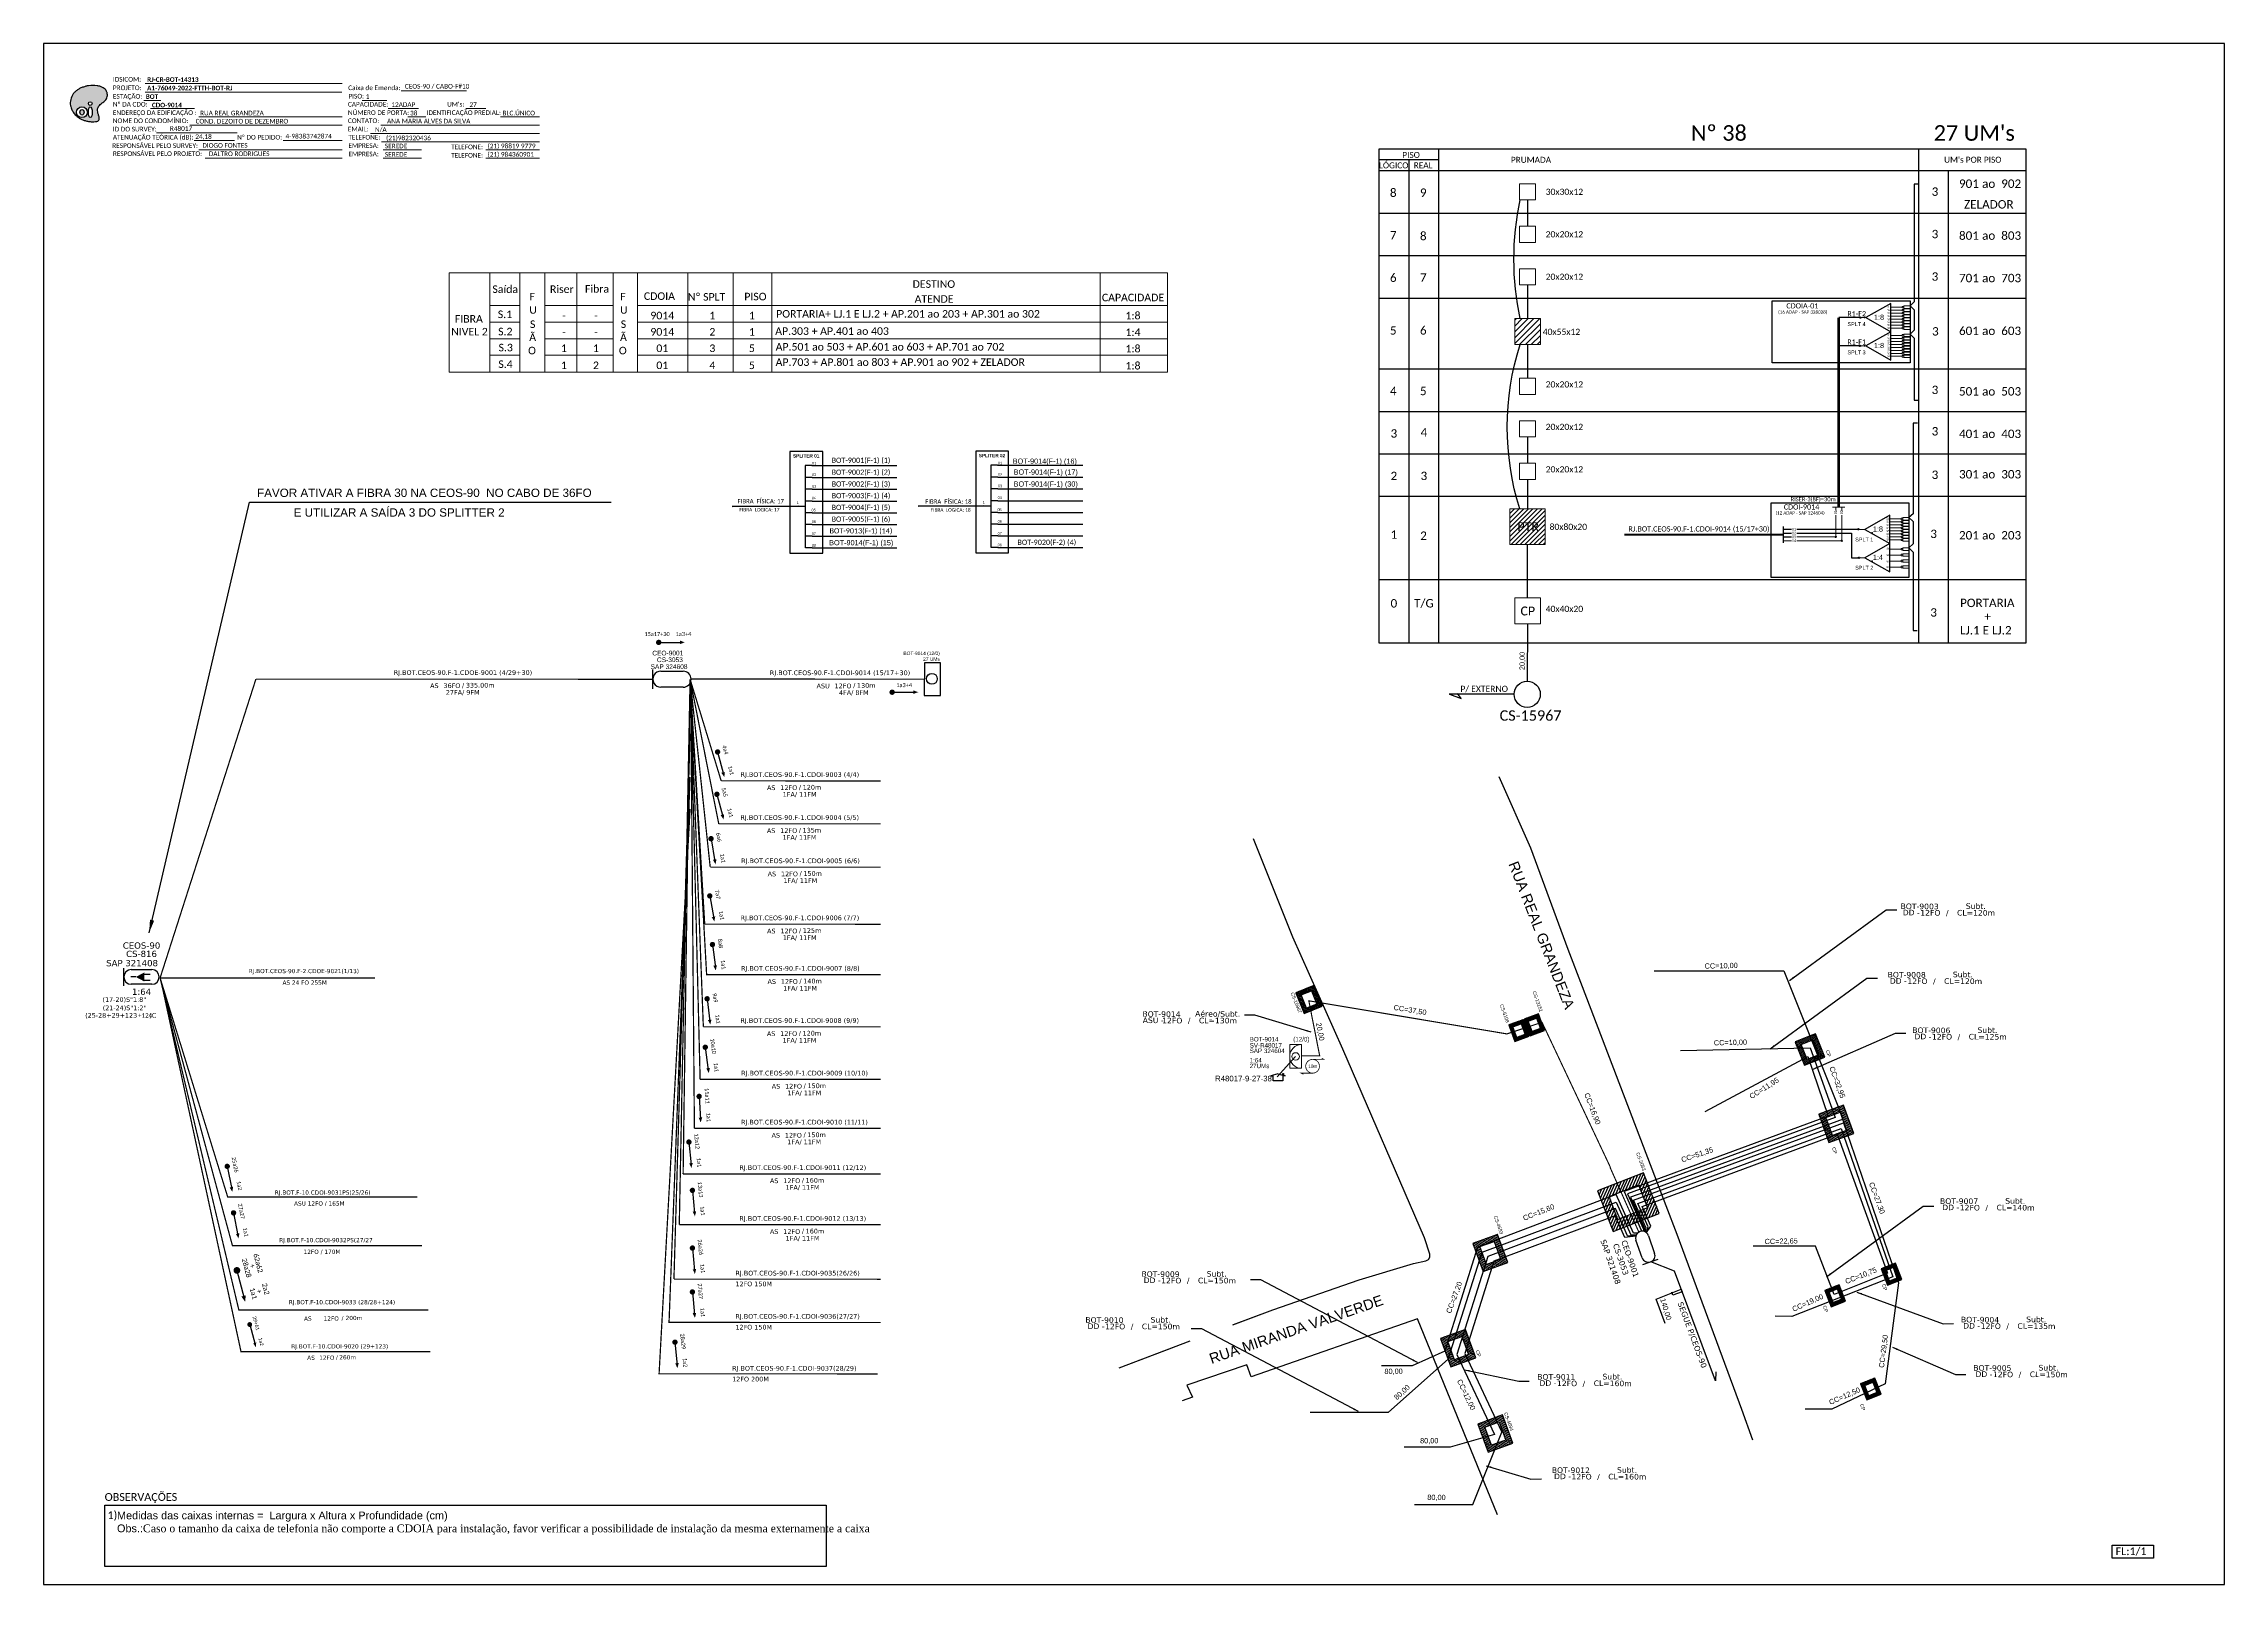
# Paper-space layout 'CDOI-9014' of a CAD drawing. Header units: metres, sheet in millimetres. Extents: x -439 to 402, y -851 to -257.
# The model-space entities are those that its viewports show. They can reach past a viewport. Long polylines and large blocks are cut down to what shows.
import ezdxf
from ezdxf.enums import TextEntityAlignment as Align

# ---------------------------------------------------------------- set-up
doc = ezdxf.new("R2010")
doc.units = ezdxf.units.M
for name, color, linetype, lineweight in [('(Notas)', 7, 'Continuous', 0), ("20.0-LEGENDA DOS CDO'S", 1, 'Continuous', 0), ('20.1-CDO_INTERIOR', 1, 'Continuous', 0), ('20.2-CDO_POSTE', 1, 'Continuous', 5), ('40.1-ETIQUETAS', 1, 'Continuous', 20), ('_NUMERAÇÃO_', 34, 'Continuous', 0), ('Segmento Logradouro Texto', 238, 'Continuous', 0)]:
    doc.layers.add(name, color=color, linetype=linetype, lineweight=lineweight)
for name, color, linetype in [('10.1-Caixas Subterrâneas', 5, 'Continuous'), ('20.4-CEOS', 1, 'Continuous'), ('20.5-CEO', 1, 'Continuous'), ('CAP a instalar', 1, 'Continuous'), ('Folga', 1, 'Continuous'), ('label_cabos', 7, 'Continuous'), ('Legenda', 1, 'Continuous'), ('Meio Fio', 7, 'Continuous'), ('QUADRA', 7, 'Continuous'), ('SETA', 7, 'Continuous')]:
    doc.layers.add(name, color=color, linetype=linetype)
doc.layers.add('EXTRA', color=50, linetype='Continuous', plot=False)
doc.styles.add('ARIAL', font='arial.ttf')
doc.styles.add('DIGICADE', font='arial.ttf')
doc.styles.add('MtXpl_Calibri', font='calibri.ttf')
doc.styles.add('siredit', font='verdana.ttf')
doc.styles.add('WMF-Calibri0', font='calibri.ttf')
doc.styles.add('WMF-Calibri1', font='calibrib.ttf')
doc.linetypes.add('FENCELINE1', pattern='A,0.25,-0.1,[133,ltypeshp.shx,S=0.1,R=0,X=-0.1,Y=0],-0.1,1', length=1.45)
doc.dimstyles.new('ISO-25', dxfattribs={"dimtxt": 2.5, "dimasz": 2.5, "dimexe": 1.25, "dimexo": 0.625, "dimtad": 1, "dimtxsty": 'Standard', "dimcen": 2.5, "dimadec": 0, "dimazin": 0, "dimtfac": 1, "dimtmove": 0, "dimatfit": 3, "dimfxl": 0, "dimarcsym": 0})

# ---------------------------------------------------------------- blocks, each defined once
blk = doc.blocks.new('OI')
h = blk.add_hatch(color=40)
edge = h.paths.add_edge_path()
edge.add_spline(control_points=[(4.35, -0.67), (3.92, -0.99), (3.26, -1.5), (2.81, -2.59), (2.9, -3.5), (3.06, -4.27), (3.31, -4.85), (3.37, -5.39), (3.4, -5.88), (3.2, -6.4), (2.54, -6.61), (1.65, -6.63), (0.55, -6.67), (-0.56, -6.42), (-1.61, -6.14), (-2.77, -5.61), (-3.92, -4.77), (-4.89, -3.7), (-5.34, -2.65), (-5.6, -1.94), (-5.85, -0.96), (-5.71, 0.47), (-5.1, 2.02), (-4.14, 3.02), (-3.3, 3.61), (-2.37, 4.16), (-1.36, 4.44), (-0.56, 4.7), (0.79, 4.85), (2.24, 4.97), (3.79, 4.57), (4.67, 4.21), (5.44, 3.65), (5.76, 2.99), (6.03, 2.21), (6.01, 1.46), (5.72, 0.64), (5.31, 0.08), (4.88, -0.38), (4.51, -0.55), (4.35, -0.67)], knot_values=[0, 0, 0, 0, 1.60434, 2.417191, 3.427595, 4.282808, 4.776746, 5.304182, 5.888771, 6.258406, 6.858137, 7.79129, 8.986195, 10.124242, 11.187857, 12.242908, 13.953784, 15.414161, 16.515391, 17.349188, 17.675853, 19.552021, 21.515531, 22.568638, 23.63245, 24.621084, 25.782718, 26.745347, 27.142653, 29.870543, 31.004649, 31.921532, 32.709589, 33.801391, 34.042471, 35.192333, 35.971461, 36.628871, 37.254359, 37.836911, 37.836911, 37.836911, 37.836911], degree=3, periodic=0)
h.paths.add_polyline_path([(1.13, -0.87, -1), (-0.04, -0.87, -1)], flags=16)
edge = h.paths.add_edge_path(flags=16)
edge.add_ellipse((0.56, -3.59), major_axis=(-0.02, 1.71), ratio=0.361305, start_angle=0, end_angle=360)
h.paths.add_polyline_path([(-0.36, -3.62, -1), (-3.8, -3.62, -1)], flags=16)
edge = h.paths.add_edge_path(flags=0)
edge.add_ellipse((-2.08, -3.62), major_axis=(0, 0.885), ratio=0.758294, start_angle=0, end_angle=360)
at = {"color": 40}
for centre, radius in [((-2.08, -3.62), 1.72), ((0.54, -0.87), 0.587)]:
    blk.add_circle(centre, radius, dxfattribs=at)
blk.add_ellipse((-2.08, -3.62), major_axis=(0, 0.885), ratio=0.758294, start_param=-3.141592653589792, end_param=3.141592653589792, dxfattribs=at)
blk.add_ellipse((0.56, -3.59), major_axis=(-0.02, 1.71), ratio=0.361305, dxfattribs=at)
at = {"color": 40, "start_tangent": (-0.800898, -0.598801), "end_tangent": (-0.800898, -0.598801)}
blk.add_spline([(4.35, -0.67), (3.2, -1.78), (2.9, -2.54), (2.92, -3.55), (3.12, -4.38), (3.28, -4.85), (3.37, -5.37), (3.35, -5.95), (3.2, -6.29), (2.66, -6.55), (1.73, -6.63), (0.54, -6.62), (-0.58, -6.41), (-1.6, -6.11), (-2.56, -5.67), (-3.95, -4.67), (-4.89, -3.56), (-5.37, -2.56), (-5.64, -1.78), (-5.72, -1.46), (-5.63, 0.42), (-4.84, 2.22), (-4.13, 2.99), (-3.27, 3.62), (-2.4, 4.09), (-1.3, 4.47), (-0.37, 4.72), (0.02, 4.77), (2.75, 4.8), (3.85, 4.53), (4.69, 4.16), (5.31, 3.68), (5.85, 2.73), (5.93, 2.5), (5.94, 1.35), (5.67, 0.62), (5.29, 0.08), (4.84, -0.36), (4.35, -0.67)], degree=3, dxfattribs=at)
blk = doc.blocks.new('CDOE-TEXTO PADRÃO')
at = {"layer": "20.0-LEGENDA DOS CDO'S", "color": 0, "style": 'ARIAL'}
for tag, p in [('CDO_N', (0.49, 7.39)), ('SAP', (0.51, 1.67)), ('CORDOALHA', (0.5, 4.33)), ('SPLITER_1', (0.59, -0.91)), ('(XX-XX_F)S', (0.54, -8.29)), ('SPLITER_2', (0.6, -3.55)), ('(XX-XX_L)S', (0.55, -10.83)), ('UMS', (0.55, -13.15))]:
    blk.add_attdef(tag, p, '', height=1.7, rotation=0.11799, dxfattribs=at)
blk.add_attdef('FIBRAS_UTILIZADAS', text='', height=1.7, rotation=0.11799, dxfattribs=at).set_placement((19.77, 7.43), align=Align.CENTER)
blk = doc.blocks.new('ETIQUETA_RS5F')
at = {"layer": '40.1-ETIQUETAS', "color": 0, "style": 'siredit'}
blk.add_text('/', height=1.5, dxfattribs=at).set_placement((1.58, -1.95), align=Align.MIDDLE_RIGHT)
for tag, p in [('ETIQUETA_R_SECUNDARIA', (1.21, 2.1)), ('ETIQUETA_R_PRIMARIA', (1.21, 4.1)), ('F_ATIVAS/F_MORTAS', (1.14, -4.24))]:
    blk.add_attdef(tag, text='', height=1.5, dxfattribs=at).set_placement(p, align=Align.MIDDLE_CENTER)
for tag, p in [('TIPO_CABO', (-6.58, -2.12)), ('CAP_CABO', (0.4, -2.09))]:
    blk.add_attdef(tag, text='', height=1.5, dxfattribs=at).set_placement(p, align=Align.MIDDLE_RIGHT)
for tag, p in [('FUSÃO_1', (0.85, -8.39)), ('FUSÃO_2', (0.85, -10.6)), ('FUSÃO_3', (0.85, -12.93)), ('FUSÃO_4', (0.85, -15.14)), ('FUSÃO_5', (0.85, -17.16))]:
    blk.add_attdef(tag, text='', height=1.5, dxfattribs=at).set_placement(p, align=Align.CENTER)
blk.add_attdef('METROS', text='', height=1.5, dxfattribs=at).set_placement((2.14, -1.95), align=Align.MIDDLE_LEFT)
blk = doc.blocks.new('SPLT_1-8_SC-APC')
at = {"color": 1, "lineweight": 0}
blk.add_lwpolyline([(-17.04, -7.55), (-19.26, -7.55)], dxfattribs=at)
at = {"color": 1}
blk.add_lwpolyline([(-7.37, -2.1), (-17.04, -7.55), (-7.37, -13), (-7.37, -2.1)], dxfattribs=at)
at = {"color": 3, "lineweight": 0}
for points in [[(-2.99, -3.51), (-7.37, -3.51)], [(-7.37, -4.66), (-2.99, -4.66)], [(-7.37, -5.82), (-2.99, -5.82)], [(-7.37, -6.97), (-2.99, -6.97)], [(-7.37, -8.12), (-2.99, -8.12)], [(-2.41, -3.02), (-2.41, -4)], [(-2.41, -3.02), (0, -3.02)], [(-2.41, -4), (0, -4)], [(-2.41, -4.17), (-2.41, -5.16)], [(-2.41, -4.17), (0, -4.17)], [(-2.41, -5.16), (0, -5.16)], [(-2.41, -5.32), (-2.41, -6.31)], [(-2.41, -5.32), (0, -5.32)], [(-2.41, -6.31), (0, -6.31)], [(-2.41, -6.48), (-2.41, -7.46)], [(-2.41, -6.48), (0, -6.48)], [(-2.41, -7.46), (0, -7.46)], [(-2.41, -7.63), (-2.41, -8.62)], [(-2.41, -7.63), (0, -7.63)], [(-7.37, -9.28), (-2.99, -9.28)], [(-7.37, -10.43), (-2.99, -10.43)], [(-7.37, -11.58), (-2.99, -11.58)], [(-2.41, -8.62), (0, -8.62)], [(-2.41, -8.78), (-2.41, -9.77)], [(-2.41, -8.78), (0, -8.78)], [(-2.41, -9.77), (0, -9.77)], [(-2.41, -9.94), (-2.41, -10.92)], [(-2.41, -9.94), (0, -9.94)], [(-2.41, -10.92), (0, -10.92)], [(-2.41, -11.09), (-2.41, -12.08)], [(-2.41, -11.09), (0, -11.09)], [(-2.41, -12.08), (0, -12.08)]]:
    blk.add_lwpolyline(points, dxfattribs=at)
for points in [[(-2.99, -3.22), (-2.41, -3.22), (-2.41, -3.8), (-2.99, -3.8)], [(-2.99, -4.38), (-2.41, -4.38), (-2.41, -4.95), (-2.99, -4.95)], [(-2.99, -5.53), (-2.41, -5.53), (-2.41, -6.1), (-2.99, -6.1)], [(-2.99, -6.68), (-2.41, -6.68), (-2.41, -7.26), (-2.99, -7.26)], [(-2.99, -7.84), (-2.41, -7.84), (-2.41, -8.41), (-2.99, -8.41)], [(-2.99, -8.99), (-2.41, -8.99), (-2.41, -9.56), (-2.99, -9.56)], [(-2.99, -10.14), (-2.41, -10.14), (-2.41, -10.72), (-2.99, -10.72)], [(-2.99, -11.3), (-2.41, -11.3), (-2.41, -11.87), (-2.99, -11.87)]]:
    blk.add_lwpolyline(points, close=True, dxfattribs=at)
at = {"color": 1, "style": 'ARIAL'}
for s, height, p in [('1:8', 2, (-13.91, -8.4)), ('S1', 0.75, (-8.74, -3.78)), ('S2', 0.75, (-8.74, -4.97)), ('S3', 0.75, (-8.74, -6.18)), ('S4', 0.75, (-8.74, -7.36)), ('S5', 0.75, (-8.74, -8.57)), ('S6', 0.75, (-8.74, -9.69)), ('S7', 0.75, (-8.74, -10.78)), ('S8', 0.75, (-8.74, -11.9))]:
    blk.add_text(s, height=height, dxfattribs=at).set_placement(p)
blk = doc.blocks.new('SPLITTER_')
blk.add_point((0, 0))
at = {"style": 'ARIAL', "flags": 4}
blk.add_attdef('SPLT', (0, -3.26), '', height=1.5, dxfattribs=at)
blk = doc.blocks.new('*X70')
at = {"color": 0, "linetype": 'Continuous'}
for p, q in [((-1.25, 0.34099), (-0.49099, 1.1)), ((-1.25, 0.517767), (-0.667767, 1.1)), ((-1.25, 0.694544), (-0.844544, 1.1)), ((-1.25, 0.87132), (-1.02132, 1.1)), ((-1.25, 1.048097), (-1.198097, 1.1)), ((-1.25, 0.164214), (-0.8035, 0.610714)), ((-1.25, -0.012563), (-0.8035, 0.433937)), ((-1.25, -0.18934), (-0.8035, 0.25716)), ((-1.25, -0.366117), (-0.8035, 0.080383)), ((-0.789214, 0.625), (-0.314214, 1.1)), ((-0.612437, 0.625), (-0.137437, 1.1)), ((-0.43566, 0.625), (0.03934, 1.1)), ((-0.258883, 0.625), (0.216117, 1.1)), ((-0.082107, 0.625), (0.392893, 1.1)), ((0.09467, 0.625), (0.56967, 1.1)), ((0.271447, 0.625), (0.746447, 1.1)), ((0.448223, 0.625), (0.923223, 1.1)), ((0.625, 0.625), (1.1, 1.1)), ((0.801777, 0.625), (1.25, 1.073223)), ((0.8035, 0.449947), (1.25, 0.896447)), ((0.8035, 0.27317), (1.25, 0.71967)), ((0.8035, 0.096393), (1.25, 0.542893)), ((0.8035, -0.080383), (1.25, 0.366117)), ((0.8035, -0.25716), (1.25, 0.18934)), ((0.8035, -0.433937), (1.25, 0.012563)), ((-1.25, -0.542893), (-0.8035, -0.096393)), ((-1.25, -0.71967), (-0.8035, -0.27317)), ((-1.25, -0.896447), (-0.8035, -0.449947)), ((-1.25, -1.073223), (-0.801777, -0.625)), ((-1.1, -1.1), (-0.625, -0.625)), ((-0.923223, -1.1), (-0.448223, -0.625)), ((-0.746447, -1.1), (-0.271447, -0.625)), ((-0.56967, -1.1), (-0.09467, -0.625)), ((-0.392893, -1.1), (0.082107, -0.625)), ((-0.216117, -1.1), (0.258883, -0.625)), ((-0.03934, -1.1), (0.43566, -0.625)), ((0.137437, -1.1), (0.612437, -0.625)), ((0.314214, -1.1), (0.789214, -0.625)), ((0.49099, -1.1), (1.25, -0.34099)), ((0.667767, -1.1), (1.25, -0.517767)), ((0.8035, -0.610714), (1.25, -0.164214)), ((0.844544, -1.1), (1.25, -0.694544)), ((1.02132, -1.1), (1.25, -0.87132)), ((1.198097, -1.1), (1.25, -1.048097))]:
    blk.add_line(p, q, dxfattribs=at)
blk = doc.blocks.new('MANHOLE_MQ')
at = {"color": 0, "linetype": 'Continuous'}
for p, q in [((0.00000623, 0.00000569), (-0.00000627, 0.00000569)), ((-0.00000627, 0.00000569), (-0.00000627, -0.00000531)), ((0.00000623, -0.00000531), (0.00000623, 0.00000569)), ((-0.00000404, 0.00000331), (0.00000399, 0.00000331)), ((-0.00000404, -0.00000294), (-0.00000404, 0.00000331)), ((0.00000399, 0.00000331), (0.00000399, -0.00000294)), ((-0.00000627, -0.00000531), (0.00000623, -0.00000531)), ((0.00000399, -0.00000294), (-0.00000404, -0.00000294)), ((0.00000399, -0.00000294), (0.00000399, -0.00000294))]:
    blk.add_line(p, q, dxfattribs=at)
at = {"color": 0, "linetype": 'Continuous', "xscale": 5e-06, "yscale": 5e-06, "zscale": 1e-05}
blk.add_blockref('*X70', (-0.00000002, 0.00000019), dxfattribs=at)
blk = doc.blocks.new('SURVEY_SURVEY')
for p, q in [((0, 0.0000127), (-0.0000126, 0.000009)), ((-0.0000126, 0.000009), (-0.0000086, 0.000009)), ((-0.0000086, 0), (-0.0000086, 0.000009)), ((0.0000086, 0), (-0.0000086, 0)), ((0, 0.0000127), (0.0000126, 0.000009)), ((0.0000084, 0.0000132), (0.0000098, 0.0000132)), ((0.0000084, 0.0000103), (0.0000084, 0.0000132)), ((0.0000126, 0.000009), (0.0000086, 0.000009)), ((0.0000086, 0.000009), (0.0000086, 0)), ((0.0000098, 0.0000132), (0.0000098, 0.0000099))]:
    blk.add_line(p, q)
blk = doc.blocks.new('LEGENDA DOS CABOS')
at = {"layer": 'EXTRA', "color": 0, "style": 'siredit'}
for tag, p in [('ID', (4.6, 0.97)), ('XX', (9.03, 0.97))]:
    blk.add_attdef(tag, text='', height=0.48, rotation=359.69, dxfattribs=at).set_placement(p, align=Align.MIDDLE_CENTER)
at = {"layer": 'Legenda', "color": 0, "style": 'siredit'}
for tag, p in [('TIPO_CABO', (1.31, 0)), ('CABO', (4.69, -0.05)), ('/', (6.81, -0.05)), ('METROS', (10.03, -0.05))]:
    blk.add_attdef(tag, text='', height=0.8, rotation=359.69, dxfattribs=at).set_placement(p, align=Align.MIDDLE_CENTER)
blk = doc.blocks.new('A$C07E14978')
at = {"layer": 'Folga', "color": 0, "const_width": 0.137}
for points in [[(2.23, 0.28), (0.03, 0.28), (0.47, 0.06)], [(2.23, 2.92), (4.42, 2.92), (3.98, 3.13)]]:
    blk.add_lwpolyline(points, dxfattribs=at)
at = {"layer": 'Folga', "color": 0, "const_width": 0.146}
blk.add_lwpolyline([(2.23, 2.92, 1.000012), (2.23, 0.28, 0.999978)], format="xyb", close=True, dxfattribs=at)
at = {"layer": 'Folga', "color": 0}
blk.add_text('10m', height=0.659, dxfattribs=at).set_placement((1.38, 1.27))

msp = doc.modelspace()

# ---------------------------------------------------------------- hatches: boundary and pattern name
h = msp.add_hatch()
h.set_pattern_fill('LINE', color=1, scale=0.5, angle=45)
h.set_pattern_definition([(45, (-6271.13, 3206.5832), (-1.122532, 1.122532), [])])
h.paths.add_polyline_path([(-718.73, -21.85), (-708.83, -21.85), (-708.83, -11.81), (-718.73, -11.81)])
h = msp.add_hatch(color=3)
h.dxf.hatch_style = 1
edge = h.paths.add_edge_path()
edge.add_arc((-585.51, -11.43), 0.256, 0, 360)
h = msp.add_hatch(color=3)
h.dxf.hatch_style = 1
edge = h.paths.add_edge_path()
edge.add_arc((-585.54, -22.33), 0.256, 0, 360)
h = msp.add_hatch()
h.set_pattern_fill('ANSI31', color=1, scale=10, style=0)
h.set_pattern_definition([(45, (-1332.1857, -482.9358), (-0.8838835, 0.8838835), [])])
h.paths.add_polyline_path([(-720.57, -98.97), (-707, -98.97), (-707, -85.21), (-720.57, -85.21)])
h.paths.add_polyline_path([(-718.56, -94.62), (-708.48, -94.62), (-708.48, -89.47), (-718.56, -89.47)], flags=24)
at = {"lineweight": 0}
h = msp.add_hatch(color=3, dxfattribs=at)
h.dxf.hatch_style = 1
edge = h.paths.add_edge_path()
edge.add_arc((-594.97, -95.97), 0.256, 0, 360)
h = msp.add_hatch(color=3, dxfattribs=at)
h.dxf.hatch_style = 1
edge = h.paths.add_edge_path()
edge.add_arc((-592.66, -97.45), 0.256, 0, 360)
h = msp.add_hatch(color=3)
h.dxf.hatch_style = 1
edge = h.paths.add_edge_path()
edge.add_arc((-586.22, -93.05), 0.256, 0, 360)
h = msp.add_hatch(color=3)
h.dxf.hatch_style = 1
edge = h.paths.add_edge_path()
edge.add_arc((-585.94, -103.99), 0.256, -180, 180, ccw=False)

# ---------------------------------------------------------------- linework, layer by layer
at = {"layer": '(Notas)', "lineweight": 0}
for p, q in [((-1113.99, -32.48), (-1113.99, 5.89)), ((-1102.46, -32.48), (-1102.46, 5.89)), ((-1092.83, -32.48), (-1092.83, 5.89)), ((-1080.49, -32.48), (-1080.49, 5.89)), ((-1066.46, -32.48), (-1066.46, 5.89)), ((-1056.99, -32.48), (-1056.99, 5.89)), ((-1037.69, -32.48), (-1037.69, 5.89)), ((-1020.21, -32.48), (-1020.21, 5.89)), ((-1005.29, -32.48), (-1005.29, 5.89)), ((-878.6, -32.48), (-878.6, 5.89))]:
    msp.add_line(p, q, dxfattribs=at)
msp.add_lwpolyline([(-852.6, 5.89), (-852.6, -32.48)], dxfattribs=at)
at = {"color": 7, "linetype": 'Continuous'}
for p, q in [((-992.43, -68.49), (-992.43, -100.23)), ((-989.86, -68.49), (-992.43, -68.49)), ((-989.73, -73.08), (-992.3, -73.08)), ((-920.75, -68.37), (-920.75, -100.11)), ((-918.18, -68.37), (-920.75, -68.37)), ((-918.05, -72.96), (-920.62, -72.96)), ((-989.73, -77.61), (-992.3, -77.61)), ((-989.73, -82.16), (-992.3, -82.16)), ((-923.42, -84.03), (-920.76, -84.03)), ((-918.05, -77.49), (-920.62, -77.49)), ((-918.05, -82.03), (-920.62, -82.03)), ((-995.09, -84.15), (-992.44, -84.15)), ((-989.73, -86.66), (-992.3, -86.66)), ((-989.73, -91.16), (-992.3, -91.16)), ((-918.05, -86.54), (-920.62, -86.54)), ((-918.05, -91.04), (-920.62, -91.04)), ((-989.73, -95.69), (-992.3, -95.69)), ((-989.73, -100.2), (-992.3, -100.2)), ((-918.05, -95.57), (-920.62, -95.57)), ((-918.05, -100.08), (-920.62, -100.08))]:
    msp.add_line(p, q, dxfattribs=at)
at = {"color": 10, "linetype": 'Continuous'}
for p, q in [((-989.86, -68.49), (-957.01, -68.5)), ((-989.73, -73.08), (-957.01, -73.09)), ((-918.18, -68.37), (-885.34, -68.38)), ((-918.05, -72.96), (-885.34, -72.97)), ((-989.73, -77.6), (-957.01, -77.61)), ((-989.73, -82.15), (-957.01, -82.16)), ((-918.05, -77.48), (-885.34, -77.49)), ((-918.05, -82.03), (-885.34, -82.04)), ((-989.73, -86.65), (-957.01, -86.66)), ((-989.73, -91.15), (-957.01, -91.16)), ((-918.05, -86.53), (-885.34, -86.54)), ((-918.05, -91.03), (-885.34, -91.04)), ((-989.73, -95.68), (-957.01, -95.69)), ((-989.73, -100.2), (-957.01, -100.21)), ((-918.05, -95.56), (-885.34, -95.57)), ((-918.05, -100.08), (-885.34, -100.09))]:
    msp.add_line(p, q, dxfattribs=at)
at = {"color": 1, "linetype": 'Continuous', "lineweight": 60}
for p, q in [((-923.42, -84.03), (-948.84, -84.11)), ((-995.09, -84.15), (-1020.51, -84.23))]:
    msp.add_line(p, q, dxfattribs=at)
at = {"color": 1}
msp.add_line((-615.2, -91.93), (-615.2, -98.32), dxfattribs=at)
at = {"color": 5, "lineweight": 0}
for p, q in [((-594.97, -95.97), (-594.97, -87.55)), ((-592.66, -97.45), (-592.66, -87.55)), ((-615.2, -97.45), (-612.04, -97.45)), ((-609.97, -97.45), (-592.66, -97.45))]:
    msp.add_line(p, q, dxfattribs=at)
at = {"color": 7, "lineweight": 0}
msp.add_line((-609.97, -95.97), (-594.97, -95.97), dxfattribs=at)
at = {"color": 0}
for p, q in [((-1262.5, -469.23), (-984.25, -469.23)), ((-1262.5, -492.93), (-1262.5, -469.23)), ((-984.25, -469.23), (-984.25, -492.93)), ((-984.25, -492.93), (-1262.5, -492.93))]:
    msp.add_line(p, q, dxfattribs=at)
msp.add_lwpolyline([(-1286.07, -499.81), (-445.07, -499.81), (-445.07, 94.19), (-1286.07, 94.19)], close=True)
at = {"color": 7, "lineweight": 0}
for points in [[(-1246.94, 78.79), (-1170.96, 78.79)], [(-1148.15, 76.01), (-1123.01, 76.01)], [(-1247.47, 72.24), (-1240.92, 72.24)], [(-1246.97, 75.52), (-1171.01, 75.52)], [(-1244.81, 69.17), (-1227.84, 69.17)], [(-1163.19, 72.28), (-1153.71, 72.28)], [(-1153.14, 69.17), (-1141.52, 69.17)], [(-1123.2, 69.17), (-1115.53, 69.17)], [(-1242.49, 59.75), (-1211.44, 59.75)], [(-1229.65, 62.82), (-1170.98, 62.82)], [(-1226.24, 65.93), (-1170.98, 65.93)], [(-1160.06, 59.58), (-1094.8, 59.58)], [(-1156.02, 62.82), (-1094.8, 62.82)], [(-1145.56, 65.93), (-1138.61, 65.93)], [(-1109.86, 65.93), (-1094.82, 65.93)], [(-1227.96, 56.79), (-1212.45, 56.79)], [(-1226.24, 53.23), (-1170.98, 53.23)], [(-1193.73, 56.79), (-1170.96, 56.79)], [(-1155.78, 56.34), (-1094.8, 56.34)], [(-1155.17, 53.23), (-1140.37, 53.23)], [(-1115.57, 53.23), (-1094.8, 53.23)], [(-1223.75, 49.99), (-1170.98, 49.99)], [(-1155.17, 49.99), (-1140.37, 49.99)], [(-1115.57, 49.99), (-1094.8, 49.99)]]:
    msp.add_lwpolyline(points, dxfattribs=at)
at = {"color": 0}
for points in [[(-521.46, 53.44), (-771.13, 53.44)], [(-747.98, 49.33), (-771.13, 49.33)]]:
    msp.add_lwpolyline(points, dxfattribs=at)
for points in [[(-771.13, 53.44), (-771.13, 45.22)], [(-747.98, 45.22), (-747.98, 53.44)], [(-563.05, 53.44), (-563.05, 45.22)], [(-521.46, 45.22), (-521.46, 53.44)], [(-771.13, 45.22), (-521.46, 45.22)], [(-771.13, 45.22), (-521.46, 45.22)], [(-771.13, 45.22), (-521.46, 45.22)], [(-771.13, 45.22), (-771.13, -136.76), (-521.46, -136.76), (-521.46, 45.22)], [(-771.13, 45.22), (-521.46, 45.22)], [(-771.13, 45.22), (-521.46, 45.22)], [(-771.13, 45.22), (-521.46, 45.22)], [(-771.13, 45.22), (-521.46, 45.22)], [(-759.55, 49.33), (-759.55, 45.22)], [(-759.55, 45.22), (-759.55, -136.76)], [(-747.98, -136.76), (-747.98, 45.22)], [(-563.05, 45.22), (-563.05, -136.76)], [(-551.48, -136.76), (-551.48, 45.22)], [(-771.13, 28.84), (-521.46, 28.84)], [(-771.13, 12.47), (-521.46, 12.47)], [(-771.13, -3.9), (-521.46, -3.9)], [(-771.13, -31.22), (-521.46, -31.22)], [(-771.13, -47.59), (-521.46, -47.59)], [(-771.13, -63.96), (-521.46, -63.96)], [(-771.13, -80.33), (-521.46, -80.33)], [(-771.13, -112.43), (-521.46, -112.43)]]:
    msp.add_lwpolyline(points)
at = {"color": 3}
for points in [[(-716.65, -11.81, -0.105323), (-716.65, 33.94)], [(-716.77, -85.21, -0.154425), (-716.67, -21.85)]]:
    msp.add_lwpolyline(points, format="xyb", dxfattribs=at)
at = {"lineweight": 0}
for points in [[(-710.71, 40.16), (-716.84, 40.16), (-716.84, 33.94), (-710.71, 33.94)], [(-710.71, 23.79), (-716.84, 23.79), (-716.84, 17.57), (-710.71, 17.57)], [(-710.71, 7.41), (-716.84, 7.41), (-716.84, 1.2), (-710.71, 1.2)], [(-710.71, -34.83), (-716.84, -34.83), (-716.84, -41.04), (-710.71, -41.04)], [(-710.71, -51.2), (-716.84, -51.2), (-716.84, -57.41), (-710.71, -57.41)], [(-710.71, -67.57), (-716.84, -67.57), (-716.84, -73.79), (-710.71, -73.79)]]:
    msp.add_lwpolyline(points, close=True, dxfattribs=at)
at = {"color": 3}
for points in [[(-713.78, 33.94), (-713.78, 23.79)], [(-563.05, 39.95), (-564.71, 39.95), (-564.71, -5.39), (-566.28, -6.9), (-564.71, -8.41), (-564.71, -16.29), (-566.28, -17.8), (-564.71, -19.31), (-564.71, -43.26), (-563.06, -43.26)], [(-713.78, 1.29), (-713.78, -11.81)], [(-713.78, -21.85), (-713.78, -34.83)], [(-713.78, -57.41), (-713.78, -67.57)], [(-563.48, -52.11), (-565.13, -52.11), (-565.14, -87.05), (-566.71, -88.56), (-565.14, -90.07), (-565.14, -98.62), (-566.71, -100.2), (-565.14, -101.88), (-565.14, -132.03), (-563.49, -132.03)], [(-713.78, -73.79), (-713.78, -85.21)], [(-713.78, -119.43), (-713.78, -98.97)], [(-615.2, -93.05), (-612.04, -93.05)], [(-609.97, -93.05), (-586.22, -93.05)]]:
    msp.add_lwpolyline(points, dxfattribs=at)
at = {"color": 1}
for points in [[(-619.41, -5), (-566.28, -5), (-566.28, -28.89), (-619.41, -28.89)], [(-619.84, -82.84), (-566.71, -82.84), (-566.71, -111.69), (-619.84, -111.69)], [(-946.5, -157.12), (-940.25, -157.16), (-940.18, -144.55), (-946.42, -144.51)]]:
    msp.add_lwpolyline(points, close=True, dxfattribs=at)
at = {"color": 1, "lineweight": 0}
for points in [[(-708.83, -11.81), (-718.73, -11.81), (-718.73, -21.85), (-708.83, -21.85)], [(-720.57, -85.21), (-707, -85.21), (-707, -98.97), (-720.57, -98.97)]]:
    msp.add_lwpolyline(points, close=True, dxfattribs=at)
at = {"color": 5, "lineweight": 0, "const_width": 1}
msp.add_lwpolyline([(-593.8, -84.49), (-593.81, -11.43)], dxfattribs=at)
at = {"color": 5}
for points in [[(-585.54, -11.43), (-593.81, -11.43)], [(-585.54, -22.33), (-593.38, -22.33)]]:
    msp.add_lwpolyline(points, dxfattribs=at)
at = {"color": 7}
for points in [[(-998.25, -102.26), (-985.62, -102.26), (-985.62, -63.05), (-998.25, -63.05)], [(-926.57, -102.14), (-913.95, -102.14), (-913.95, -62.93), (-926.57, -62.93)], [(-488.37, -484.64), (-472.44, -484.64), (-472.44, -489.7), (-488.37, -489.7)]]:
    msp.add_lwpolyline(points, close=True, dxfattribs=at)
at = {"color": 5, "lineweight": 0}
for points in [[(-596.15, -84.49), (-591.46, -84.49)], [(-594.97, -84.49), (-594.97, -85.78)], [(-592.66, -84.49), (-592.66, -85.78)]]:
    msp.add_lwpolyline(points, dxfattribs=at)
at = {"color": 1}
msp.add_lwpolyline([(-676.45, -95.16, 0.8, 0.8, 0), (-615.2, -95.13, 0.8, 0.8, 0)], format="xyseb", dxfattribs=at)
at = {"color": 2}
for points in [[(-615.2, -94.51), (-612.04, -94.51)], [(-609.97, -94.51), (-588.89, -94.51), (-588.89, -103.99), (-585.97, -103.99)]]:
    msp.add_lwpolyline(points, dxfattribs=at)
at = {"color": 7}
msp.add_lwpolyline([(-615.2, -95.97), (-612.04, -95.97)], dxfattribs=at)
at = {"color": 1}
for points in [[(-574.08, -98.54), (-583.75, -103.99), (-574.08, -109.43), (-574.08, -98.54)], [(-713.78, -129.47), (-713.92, -151.6)], [(-718.97, -156.65), (-744.06, -156.65)], [(-743.84, -156.65), (-739.43, -158.24)], [(-739.43, -158.24), (-740.83, -156.41)]]:
    msp.add_lwpolyline(points, dxfattribs=at)
at = {"color": 3, "lineweight": 0}
for points in [[(-569.7, -100.67), (-574.08, -100.67)], [(-569.12, -100.18), (-569.12, -101.17)], [(-569.12, -100.18), (-566.71, -100.18)], [(-574.08, -102.98), (-569.7, -102.98)], [(-574.08, -105.29), (-569.7, -105.29)], [(-574.08, -107.59), (-569.7, -107.59)], [(-569.12, -101.17), (-566.71, -101.17)], [(-569.12, -102.49), (-569.12, -103.47)], [(-569.12, -102.49), (-566.71, -102.49)], [(-569.12, -103.47), (-566.71, -103.47)], [(-569.12, -104.79), (-569.12, -105.78)], [(-569.12, -104.79), (-566.71, -104.79)], [(-569.12, -105.78), (-566.71, -105.78)], [(-569.12, -107.1), (-569.12, -108.08)], [(-569.12, -107.1), (-566.71, -107.1)], [(-569.12, -108.08), (-566.71, -108.08)]]:
    msp.add_lwpolyline(points, dxfattribs=at)
for points in [[(-569.7, -100.39), (-569.12, -100.39), (-569.12, -100.96), (-569.7, -100.96)], [(-569.7, -102.69), (-569.12, -102.69), (-569.12, -103.27), (-569.7, -103.27)], [(-569.7, -105), (-569.12, -105), (-569.12, -105.57), (-569.7, -105.57)], [(-569.7, -107.3), (-569.12, -107.3), (-569.12, -107.88), (-569.7, -107.88)]]:
    msp.add_lwpolyline(points, close=True, dxfattribs=at)
at = {"color": 1, "lineweight": 0}
msp.add_lwpolyline([(-583.75, -103.99), (-585.97, -103.99)], dxfattribs=at)
at = {"color": 7, "lineweight": 0}
msp.add_lwpolyline([(-708.83, -119.43), (-718.73, -119.43), (-718.73, -129.47), (-708.83, -129.47)], close=True, dxfattribs=at)
at = {"const_width": 1.03}
for points in [[(-1049.38, -136.65, 1), (-1048.35, -136.65, 1)], [(-959.36, -155.85, 1), (-958.33, -155.85, 1)]]:
    msp.add_lwpolyline(points, format="xyb", close=True, dxfattribs=at)
at = {"color": 7}
for points, const_width in [([(-1026.29, -178.39, 1), (-1026.03, -179.39, 1)], 1.03), ([(-1026.56, -194.71, 1), (-1026.29, -195.7, 1)], 1.03), ([(-1028.77, -211.82, 1), (-1028.6, -212.84, 1)], 1.03), ([(-1029.26, -233.88, 1), (-1029.08, -234.89, 1)], 1.03), ([(-1028.19, -252.62, 1), (-1028.06, -253.64, 1)], 1.03), ([(-1030.24, -273.54, 1), (-1030.12, -274.57, 1)], 1.03), ([(-1030.97, -292.22, 1), (-1030.84, -293.25, 1)], 1.03), ([(-1033.3, -311.17, 1), (-1033.24, -312.2, 1)], 1.03), ([(-1037.25, -328.77, 1), (-1037.16, -329.8, 1)], 1.03), ([(-1215.36, -338.15, 1), (-1215.16, -339.16, 1)], 1.03), ([(-1035.91, -347.39, 1), (-1035.81, -348.41, 1)], 1.03), ([(-1212.93, -356.07, 1), (-1212.73, -357.09, 1)], 1.03), ([(-1035.91, -369.64, 1), (-1035.81, -370.66, 1)], 1.03), ([(-1211.69, -378.14, 1), (-1211.37, -379.39, 1)], 1.29), ([(-1035.91, -386.57, 1), (-1035.81, -387.6, 1)], 1.03), ([(-1206.69, -399.18, 1), (-1206.46, -400.08, 1)], 0.928), ([(-1042.65, -405.92, 1), (-1042.56, -406.94, 1)], 1.03)]:
    msp.add_lwpolyline(points, format="xyb", close=True, dxfattribs=dict(at, const_width=const_width))
at = {"color": 4}
msp.add_lwpolyline([(-803.24, -296.29), (-810.3, -304.11)], dxfattribs=at)
at = {"color": 3}
for centre in [(-585.51, -11.43), (-585.54, -22.33), (-586.22, -93.05), (-585.94, -103.99)]:
    msp.add_circle(centre, 0.256, dxfattribs=at)
at = {"color": 3, "lineweight": 0}
for centre in [(-594.97, -95.97), (-592.66, -97.45)]:
    msp.add_circle(centre, 0.256, dxfattribs=at)
at = {"color": 5}
msp.add_circle((-713.92, -156.65), 5.05, dxfattribs=at)
at = {"layer": '10.1-Caixas Subterrâneas', "color": 30}
msp.add_lwpolyline([(-660.71, -399.19), (-664.21, -389.9), (-654.61, -385.95), (-654.15, -386.97), (-657.77, -388.29), (-658.22, -387.13)], dxfattribs=at)
at = {"layer": '20.1-CDO_INTERIOR', "color": 1, "lineweight": 18}
msp.add_lwpolyline([(-805.52, -300.86), (-805.52, -291.72), (-800.95, -291.72), (-800.95, -300.86)], close=True, dxfattribs=at)
msp.add_circle((-803.24, -296.29), 1.46, dxfattribs=at)
msp.add_arc((-800.95, -296.29), 4.57, 90.02759, 270.02759, dxfattribs=at)
at = {"layer": '20.4-CEOS', "color": 5}
for p, q in [((-1252.29, -262.79), (-1244.32, -262.79)), ((-1244.32, -268.47), (-1252.29, -268.47))]:
    msp.add_line(p, q, dxfattribs=at)
for points in [[(-1255.13, -269.06), (-1255.13, -262.21)], [(-1250.5, -265.63), (-1252.42, -265.63)], [(-1247.36, -264.51), (-1244.94, -264.51)], [(-1247.36, -266.87), (-1244.94, -266.87)]]:
    msp.add_lwpolyline(points, dxfattribs=at)
msp.add_lwpolyline([(-1250.5, -265.63, 0, 3.51, 0), (-1247.22, -265.63, 3.51, 3.51, 0)], format="xyseb", dxfattribs=at)
for centre, start, end in [((-1252.29, -265.63), 90, 270), ((-1244.32, -265.63), 270, 90)]:
    msp.add_arc(centre, 2.84, start, end, dxfattribs=at)
at = {"layer": '20.5-CEO', "color": 5}
for p, q in [((-669.64, -373.89), (-672, -367.06)), ((-667.14, -365.38), (-664.78, -372.2))]:
    msp.add_line(p, q, dxfattribs=at)
msp.add_lwpolyline([(-669.3, -376.49), (-663.44, -374.46)], dxfattribs=at)
for centre, start, end in [((-669.57, -366.22), 19.09349, 199.09349), ((-667.21, -373.04), 199.09349, 19.09349)]:
    msp.add_arc(centre, 2.57, start, end, dxfattribs=at)
at = {"layer": '40.1-ETIQUETAS', "color": 7}
msp.add_lwpolyline([(-1142, -350.5, 0.482, 0.482, 0), (-1215.07, -350.49, 0.482, 0.482, 0), (-1241.15, -266, 0, 0, 0)], format="xyseb", dxfattribs=at)
at = {"layer": '_NUMERAÇÃO_', "color": 0, "lineweight": 0}
for p, q in [((-852.6, 5.89), (-1129.63, 5.89)), ((-1129.63, 5.89), (-1129.63, -32.48)), ((-1102.46, -6.83), (-1113.99, -6.83)), ((-1066.46, -6.83), (-1092.83, -6.83)), ((-852.6, -6.83), (-1056.99, -6.83)), ((-1102.46, -13.16), (-1113.99, -13.16)), ((-1066.46, -13.16), (-1092.83, -13.16)), ((-852.6, -13.16), (-1056.99, -13.16)), ((-1102.46, -19.57), (-1113.99, -19.57)), ((-1066.46, -19.57), (-1092.83, -19.57)), ((-852.6, -19.57), (-1056.99, -19.57)), ((-852.6, -32.48), (-1129.63, -32.48)), ((-1102.46, -25.91), (-1113.99, -25.91)), ((-1066.46, -25.91), (-1092.83, -25.91)), ((-852.6, -25.91), (-1056.99, -25.91))]:
    msp.add_line(p, q, dxfattribs=at)
at = {"layer": 'CAP a instalar', "color": 5, "linetype": 'Continuous'}
for p, q in [((-1051.14, -154.56), (-1051.14, -147.15)), ((-1048.07, -147.78), (-1039.44, -147.78)), ((-1039.44, -153.93), (-1048.07, -153.93))]:
    msp.add_line(p, q, dxfattribs=at)
at = {"layer": 'CAP a instalar', "color": 5, "linetype": 'FENCELINE1', "ltscale": 7, "const_width": 0.482}
for points in [[(-1241.15, -266), (-1204.21, -150.83)], [(-1129.75, -150.83), (-1204.21, -150.83)], [(-1129.75, -150.83), (-1051.14, -150.85)]]:
    msp.add_lwpolyline(points, dxfattribs=at)
at = {"layer": 'CAP a instalar', "color": 7, "linetype": 'FENCELINE1', "ltscale": 7, "const_width": 0.482}
for points in [[(-1036.76, -150.86), (-1040.93, -361.16)], [(-1036.76, -150.86), (-1039.45, -341.56)], [(-1036.76, -150.86), (-1024.77, -190.03)], [(-1036.76, -150.86), (-1025.71, -206.6)], [(-1036.76, -150.86), (-1029, -223.29)], [(-1036.76, -150.86), (-1031.12, -245.28)], [(-1036.76, -150.86), (-1030.38, -264.75), (-963.21, -264.76)], [(-1036.76, -150.86), (-1031.65, -284.85)], [(-1036.76, -150.86), (-1032.89, -305.12)], [(-1036.54, -150.86), (-1035.1, -324.02)], [(-1036.76, -171.84), (-1042.99, -382.14)], [(-1036.76, -188.52), (-1044.88, -398.83), (-963.21, -398.84)], [(-1024.77, -190.03), (-963.21, -190.05)], [(-1036.76, -200.82), (-1048.72, -418.64), (-964.47, -418.66)], [(-1025.71, -206.6), (-963.21, -206.61)], [(-1029, -223.29), (-963.21, -223.31)], [(-1031.12, -245.28), (-963.21, -245.3)], [(-1241.15, -266), (-1158.24, -266)], [(-1031.65, -284.85), (-963.21, -284.87)], [(-1032.89, -305.12), (-963.21, -305.14)], [(-1035.1, -324.02), (-963.21, -324.04)], [(-1039.45, -341.56), (-963.21, -341.58)], [(-1040.93, -361.16), (-963.21, -361.17)], [(-1042.99, -382.14), (-963.21, -382.16)]]:
    msp.add_lwpolyline(points, dxfattribs=at)
at = {"layer": 'CAP a instalar', "color": 1, "linetype": 'FENCELINE1', "ltscale": 7, "const_width": 0.482}
msp.add_lwpolyline([(-1036.37, -150.8), (-946.46, -150.82)], dxfattribs=at)
at = {"layer": 'CAP a instalar', "color": 7, "linetype": 'FENCELINE1', "ltscale": 7}
for points in [[(-1140.19, -369.19, 0.482, 0.482, 0), (-1213.26, -369.19, 0.482, 0.482, 0), (-1241.15, -266, 0, 0, 0)], [(-1137.71, -394.02, 0.482, 0.482, 0), (-1210.78, -394.02, 0.482, 0.482, 0), (-1241.15, -266, 0, 0, 0)], [(-1136.88, -410.07, 0.482, 0.482, 0), (-1209.95, -410.07, 0.482, 0.482, 0), (-1240.32, -269.36, 0, 0, 0)]]:
    msp.add_lwpolyline(points, format="xyseb", dxfattribs=at)
at = {"layer": 'CAP a instalar', "color": 7, "linetype": 'FENCELINE1', "ltscale": 5}
for points in [[(-664.94, -263.26), (-615, -263.26), (-592.06, -320.43), (-668.57, -348.54)], [(-654.8, -293.93), (-604.84, -292.91), (-595.14, -319.8), (-675.19, -349.23), (-669.09, -362.9), (-669.15, -363.65)], [(-645.24, -317.45), (-605.76, -296.28), (-597.84, -319.26), (-676.58, -348.39), (-669.97, -363.22), (-669.89, -363.62)], [(-668.41, -363.94), (-668.11, -362.42), (-672.92, -351.64), (-591.93, -321.92), (-570.79, -383.61), (-575.84, -422.5), (-596.51, -432.2), (-606.77, -432.2)], [(-667.96, -364.2), (-667.23, -362), (-671.25, -352.97), (-592.89, -324.01), (-572.88, -381.29), (-611.91, -396.58), (-618.36, -396.4)], [(-667.93, -364.21), (-666.26, -361.69), (-669.64, -354.13), (-594.39, -326.22), (-574.93, -379.85), (-595.5, -388.04), (-602.76, -369.41), (-626.73, -369.41)], [(-797.67, -433.44), (-767.48, -433.44), (-744.36, -413.05), (-731.29, -371.68), (-679.65, -352.49), (-674.03, -365.1), (-671.83, -364.91)], [(-671.42, -364.39), (-672.95, -364.42), (-679.6, -349.51), (-733.04, -369.83), (-745.71, -409.9), (-758.28, -415.51), (-770.07, -415.51)], [(-668.57, -348.54), (-674.07, -350.56), (-668.7, -362.59), (-668.68, -363.81)], [(-672.03, -365.51), (-675.19, -365.41), (-679.89, -354.88), (-729.16, -373.41), (-741.08, -411.13), (-726.58, -442.05), (-743.65, -446.88), (-761.34, -446.88)], [(-672.08, -365.59), (-676.34, -366.08), (-680.04, -357.78), (-726.79, -375.21), (-738.02, -410.75), (-723.76, -441.19)], [(-757.43, -468.99), (-734.88, -468.99), (-723.76, -441.19)]]:
    msp.add_lwpolyline(points, dxfattribs=at)
at = {"layer": 'CAP a instalar', "color": 1, "linetype": 'FENCELINE1', "ltscale": 5, "const_width": 0.43}
for points in [[(-721.73, -287.59), (-798.15, -274.82), (-793.95, -296.06), (-800.84, -296)], [(-681.83, -339.06), (-708.22, -283.11), (-721.96, -287.65)], [(-670.86, -364.03), (-681.99, -339)]]:
    msp.add_lwpolyline(points, dxfattribs=at)
at = {"layer": 'CAP a instalar', "color": 5, "linetype": 'FENCELINE1', "ltscale": 5}
msp.add_lwpolyline([(-641.24, -417.91), (-641.38, -421.31), (-657.08, -379.1), (-666.23, -375.49)], dxfattribs=at)
at = {"layer": 'CAP a instalar', "color": 5, "linetype": 'Continuous'}
for centre, start_param, end_param in [((-1048.07, -150.85), 6.283185, 9.424778), ((-1039.44, -150.85), 3.141593, 6.283185)]:
    msp.add_ellipse(centre, major_axis=(0, 3.07), ratio=1, start_param=start_param, end_param=end_param, dxfattribs=at)
at = {"layer": 'Meio Fio', "color": 1}
msp.add_circle((-943.52, -150.7), 2.1, dxfattribs=at)
at = {"layer": 'QUADRA', "color": 4}
for points in [[(-724.91, -188.37), (-712.66, -215.88), (-698.26, -254.86), (-692.76, -269.37), (-660.52, -353.78), (-656.25, -364.75), (-631.29, -432.24), (-627.11, -444.11)], [(-804.29, -250.35), (-819.51, -212.32)], [(-785.05, -293.5), (-804.29, -250.35)], [(-753.53, -366.19), (-785.05, -293.5)], [(-751.48, -372.56), (-753.53, -366.19)], [(-778.67, -382.41), (-757.74, -376.13), (-752.97, -375.02), (-752.02, -374.55), (-751.46, -373.69), (-751.48, -372.56)], [(-827.17, -399.62), (-811.98, -393.93), (-778.67, -382.41)], [(-827.44, -399.72), (-811.98, -393.93)], [(-725.39, -472.98), (-756.28, -397.43), (-820.32, -419.74), (-822.02, -415.2), (-845.23, -423.07), (-843.07, -427.61), (-847.01, -428.99)], [(-871.25, -416.29), (-843.87, -405.89)], [(-871.25, -416.29), (-850.01, -408.23)]]:
    msp.add_lwpolyline(points, dxfattribs=at)
at = {"layer": 'SETA'}
for points in [[(-1048.86, -136.65), (-1039.99, -136.64)], [(-958.84, -155.85), (-949.97, -155.85)]]:
    msp.add_lwpolyline(points, dxfattribs=at)
at = {"layer": 'SETA', "color": 7}
for points in [[(-1026.16, -178.89), (-1023.87, -187.46)], [(-1026.43, -195.2), (-1024.14, -203.78)], [(-1028.68, -212.33), (-1027.16, -221.07)], [(-1029.17, -234.38), (-1027.62, -243.13)], [(-1028.12, -253.13), (-1027.02, -261.93)], [(-1030.18, -274.05), (-1029.13, -282.87)], [(-1030.9, -292.73), (-1029.73, -301.53)], [(-1033.27, -311.68), (-1032.75, -320.54)], [(-1037.2, -329.29), (-1036.37, -338.12)], [(-1215.26, -338.65), (-1213.54, -347.36)], [(-1035.86, -347.9), (-1035.03, -356.74)], [(-1212.83, -356.58), (-1211.12, -365.29)], [(-1035.86, -370.15), (-1035.03, -378.99)], [(-1211.53, -378.77), (-1208.74, -389.47)], [(-1035.86, -387.08), (-1035.03, -395.92)], [(-1206.58, -399.63), (-1204.52, -407.33)], [(-1042.6, -406.43), (-1041.77, -415.27)]]:
    msp.add_lwpolyline(points, dxfattribs=at)
at = {"layer": 'SETA'}
for points in [[(-1040.7, -135.94), (-1038.81, -136.63), (-1040.7, -137.32)], [(-950.68, -155.15), (-948.79, -155.84), (-950.68, -156.53)]]:
    msp.add_solid(points, dxfattribs=at)
at = {"layer": 'SETA', "color": 7}
for points in [[(-1023.37, -186.59), (-1023.55, -188.6), (-1024.7, -186.95)], [(-1023.64, -202.91), (-1023.82, -204.92), (-1024.97, -203.27)], [(-1026.59, -220.25), (-1026.94, -222.23), (-1027.94, -220.49)], [(-1027.06, -242.3), (-1027.4, -244.28), (-1028.41, -242.54)], [(-1026.41, -261.14), (-1026.86, -263.1), (-1027.78, -261.31)], [(-1028.52, -282.08), (-1028.97, -284.04), (-1029.88, -282.24)], [(-1029.13, -300.73), (-1029.56, -302.7), (-1030.5, -300.91)], [(-1032.09, -319.79), (-1032.67, -321.72), (-1033.47, -319.87)], [(-1035.74, -337.35), (-1036.25, -339.3), (-1037.11, -337.48)], [(-1212.99, -346.52), (-1213.3, -348.51), (-1214.34, -346.79)], [(-1034.4, -355.96), (-1034.91, -357.91), (-1035.77, -356.09)], [(-1210.57, -364.45), (-1210.88, -366.44), (-1211.92, -364.72)], [(-1034.4, -378.21), (-1034.91, -380.16), (-1035.77, -378.34)], [(-1208.12, -388.39), (-1208.36, -390.89), (-1209.78, -388.82)], [(-1034.4, -395.14), (-1034.91, -397.09), (-1035.77, -395.27)], [(-1204.07, -406.55), (-1204.23, -408.35), (-1205.27, -406.87)], [(-1041.14, -414.49), (-1041.65, -416.44), (-1042.51, -414.62)]]:
    msp.add_solid(points, dxfattribs=at)

# ---------------------------------------------------------------- block references
at = {"color": 7, "xscale": 1.213923925163967, "yscale": 1.213923925163967, "zscale": 1.213923925163967, "rotation": 0.1532896023949059}
msp.add_blockref('OI', (-1268.76, 72.14), dxfattribs=at)
at = {"color": 3}
for p in [(-566.28, -3.88), (-566.28, -14.78), (-566.71, -85.54)]:
    msp.add_blockref('SPLT_1-8_SC-APC', p, dxfattribs=at)
ref = msp.add_blockref('SPLITTER_', (-583.9, -11.43), dxfattribs=dict(xscale=-1))
ref.add_attrib('SPLT', 'SPLT 4', (-590.43, -14.69), dxfattribs={"height": 1.5, "style": 'ARIAL'})
ref = msp.add_blockref('SPLITTER_', (-583.9, -22.33), dxfattribs=dict(xscale=-1))
ref.add_attrib('SPLT', 'SPLT 3', (-590.43, -25.59), dxfattribs={"height": 1.5, "style": 'ARIAL'})
ref = msp.add_blockref('SPLITTER_', (-580.9, -94.47), dxfattribs=dict(xscale=-1))
ref.add_attrib('SPLT', 'SPLT 1', (-587.44, -97.73), dxfattribs={"height": 1.5, "style": 'ARIAL'})
ref = msp.add_blockref('SPLITTER_', (-580.9, -105.36), dxfattribs=dict(xscale=-1))
ref.add_attrib('SPLT', 'SPLT 2', (-587.44, -108.62), dxfattribs={"height": 1.5, "style": 'ARIAL'})
at = {"color": 255, "xscale": 215053.7634408602, "yscale": 215053.7634408602, "zscale": 215053.7634408602}
msp.add_blockref('SURVEY_SURVEY', (-810.04, -305.67), dxfattribs=at)
at = {"layer": '10.1-Caixas Subterrâneas', "color": 30}
for p, xscale, yscale, zscale, rotation in [((-797.95, -274.26), 686605.0608315202, 686605.0608315202, 686605.0608315202, 112.1954691145495), ((-716.99, -286.26), 540561.5258944549, 540561.5258944549, 540561.5258944549, 110.0743727343682), ((-711.08, -284.04), 540561.5258944549, 540561.5258944549, 540561.5258944549, 110.0743727343682), ((-604.75, -293.55), 773197.3293819332, 773197.3293819332, 773197.3293819332, 111.6655130153824), ((-594.59, -322.19), 926393.9603065822, 926393.9603065822, 926393.9603065822, 110.0743727343682), ((-675.08, -352.21), 1526758.015682302, 1526758.015682302, 1526758.015682302, 201.2678621578099), ((-727.99, -371.98), 926393.9603065822, 926393.9603065822, 926393.9603065822, 110.0743727343682), ((-573.32, -380.17), 540561.525894455, 540561.525894455, 540561.525894455, 111.6655130153824), ((-595.07, -388.5), 540561.525894455, 540561.525894455, 540561.525894455, 111.6655130153824), ((-740.42, -408.65), 926393.9603065822, 926393.9603065822, 926393.9603065822, 110.0743727343682), ((-581.32, -424.44), 540561.525894455, 540561.525894455, 540561.525894455, 111.6655130153824), ((-726.07, -441.6), 926393.9603065822, 926393.9603065822, 926393.9603065822, 110.0743727343682)]:
    msp.add_blockref('MANHOLE_MQ', p, dxfattribs=dict(at, xscale=xscale, yscale=yscale, zscale=zscale, rotation=rotation))
at = {"layer": '20.2-CDO_POSTE', "color": 5}
ref = msp.add_blockref('CDOE-TEXTO PADRÃO', (-1051.46, -148.9), dxfattribs=dict(at, xscale=1.067950867965884, yscale=1.067950867965884, zscale=1.067950867965884))
ref.add_attrib('CDO_N', 'CEO-9001', (-1051.34, -141.68), dxfattribs={"layer": "20.0-LEGENDA DOS CDO'S", "color": 0, "height": 1.815, "rotation": 0.11799, "style": 'ARIAL'})
ref.add_attrib('CORDOALHA', 'CS-3053', (-1049.55, -144.26), dxfattribs={"layer": "20.0-LEGENDA DOS CDO'S", "color": 0, "height": 1.815, "rotation": 0.11799, "style": 'ARIAL'})
ref.add_attrib('SAP', 'SAP 324608', (-1051.99, -146.94), dxfattribs={"layer": "20.0-LEGENDA DOS CDO'S", "color": 0, "height": 1.815, "rotation": 0.11799, "style": 'ARIAL'})
at = {"layer": '40.1-ETIQUETAS', "color": 7}
ref = msp.add_blockref('ETIQUETA_RS5F', (-995.87, -190.14), dxfattribs=dict(at, xscale=1.204209894565472, yscale=1.204209894565472, zscale=1.204209894565472))
ref.add_attrib('ETIQUETA_R_SECUNDARIA', 'RJ.BOT.CEOS-90.F-1.CDOI-9003 (4/4)', dxfattribs={"color": 0, "height": 1.8063, "style": 'siredit'}).set_placement((-994.45, -187.61), align=Align.MIDDLE_CENTER)
ref.add_attrib('TIPO_CABO', 'AS', dxfattribs={"color": 0, "height": 1.806, "style": 'siredit'}).set_placement((-1003.84, -192.69), align=Align.MIDDLE_RIGHT)
ref.add_attrib('CAP_CABO', '12FO', dxfattribs={"color": 0, "height": 1.806, "style": 'siredit'}).set_placement((-995.43, -192.66), align=Align.MIDDLE_RIGHT)
ref.add_attrib('METROS', '120m', dxfattribs={"color": 0, "height": 1.806, "style": 'siredit'}).set_placement((-993.33, -192.49), align=Align.MIDDLE_LEFT)
ref.add_attrib('F_ATIVAS/F_MORTAS', '1FA/ 11FM', dxfattribs={"color": 0, "height": 1.806, "style": 'siredit'}).set_placement((-994.53, -195.25), align=Align.MIDDLE_CENTER)
ref = msp.add_blockref('ETIQUETA_RS5F', (-995.9, -206.7), dxfattribs=dict(at, xscale=1.204209894565472, yscale=1.204209894565472, zscale=1.204209894565472))
ref.add_attrib('ETIQUETA_R_SECUNDARIA', 'RJ.BOT.CEOS-90.F-1.CDOI-9004 (5/5)', dxfattribs={"color": 0, "height": 1.8063, "style": 'siredit'}).set_placement((-994.48, -204.17), align=Align.MIDDLE_CENTER)
ref.add_attrib('TIPO_CABO', 'AS', dxfattribs={"color": 0, "height": 1.806, "style": 'siredit'}).set_placement((-1003.87, -209.25), align=Align.MIDDLE_RIGHT)
ref.add_attrib('CAP_CABO', '12FO', dxfattribs={"color": 0, "height": 1.806, "style": 'siredit'}).set_placement((-995.46, -209.22), align=Align.MIDDLE_RIGHT)
ref.add_attrib('METROS', '135m', dxfattribs={"color": 0, "height": 1.806, "style": 'siredit'}).set_placement((-993.36, -209.06), align=Align.MIDDLE_LEFT)
ref.add_attrib('F_ATIVAS/F_MORTAS', '1FA/ 11FM', dxfattribs={"color": 0, "height": 1.806, "style": 'siredit'}).set_placement((-994.56, -211.82), align=Align.MIDDLE_CENTER)
ref = msp.add_blockref('ETIQUETA_RS5F', (-995.61, -223.4), dxfattribs=dict(at, xscale=1.204209894565472, yscale=1.204209894565472, zscale=1.204209894565472))
ref.add_attrib('ETIQUETA_R_SECUNDARIA', 'RJ.BOT.CEOS-90.F-1.CDOI-9005 (6/6)', dxfattribs={"color": 0, "height": 1.8063, "style": 'siredit'}).set_placement((-994.19, -220.86), align=Align.MIDDLE_CENTER)
ref.add_attrib('TIPO_CABO', 'AS', dxfattribs={"color": 0, "height": 1.806, "style": 'siredit'}).set_placement((-1003.58, -225.94), align=Align.MIDDLE_RIGHT)
ref.add_attrib('CAP_CABO', '12FO', dxfattribs={"color": 0, "height": 1.806, "style": 'siredit'}).set_placement((-995.17, -225.92), align=Align.MIDDLE_RIGHT)
ref.add_attrib('METROS', '150m', dxfattribs={"color": 0, "height": 1.806, "style": 'siredit'}).set_placement((-993.07, -225.75), align=Align.MIDDLE_LEFT)
ref.add_attrib('F_ATIVAS/F_MORTAS', '1FA/ 11FM', dxfattribs={"color": 0, "height": 1.806, "style": 'siredit'}).set_placement((-994.27, -228.51), align=Align.MIDDLE_CENTER)
ref = msp.add_blockref('ETIQUETA_RS5F', (-995.84, -245.39), dxfattribs=dict(at, xscale=1.204209894565472, yscale=1.204209894565472, zscale=1.204209894565472))
ref.add_attrib('ETIQUETA_R_SECUNDARIA', 'RJ.BOT.CEOS-90.F-1.CDOI-9006 (7/7)', dxfattribs={"color": 0, "height": 1.8063, "style": 'siredit'}).set_placement((-994.42, -242.85), align=Align.MIDDLE_CENTER)
ref.add_attrib('TIPO_CABO', 'AS', dxfattribs={"color": 0, "height": 1.806, "style": 'siredit'}).set_placement((-1003.81, -247.93), align=Align.MIDDLE_RIGHT)
ref.add_attrib('CAP_CABO', '12FO', dxfattribs={"color": 0, "height": 1.806, "style": 'siredit'}).set_placement((-995.4, -247.91), align=Align.MIDDLE_RIGHT)
ref.add_attrib('METROS', '125m', dxfattribs={"color": 0, "height": 1.806, "style": 'siredit'}).set_placement((-993.3, -247.74), align=Align.MIDDLE_LEFT)
ref.add_attrib('F_ATIVAS/F_MORTAS', '1FA/ 11FM', dxfattribs={"color": 0, "height": 1.806, "style": 'siredit'}).set_placement((-994.5, -250.5), align=Align.MIDDLE_CENTER)
ref = msp.add_blockref('ETIQUETA_RS5F', (-995.66, -264.86), dxfattribs=dict(at, xscale=1.204209894565472, yscale=1.204209894565472, zscale=1.204209894565472))
ref.add_attrib('ETIQUETA_R_SECUNDARIA', 'RJ.BOT.CEOS-90.F-1.CDOI-9007 (8/8)', dxfattribs={"color": 0, "height": 1.8063, "style": 'siredit'}).set_placement((-994.24, -262.32), align=Align.MIDDLE_CENTER)
ref.add_attrib('TIPO_CABO', 'AS', dxfattribs={"color": 0, "height": 1.806, "style": 'siredit'}).set_placement((-1003.63, -267.41), align=Align.MIDDLE_RIGHT)
ref.add_attrib('CAP_CABO', '12FO', dxfattribs={"color": 0, "height": 1.806, "style": 'siredit'}).set_placement((-995.22, -267.38), align=Align.MIDDLE_RIGHT)
ref.add_attrib('METROS', '140m', dxfattribs={"color": 0, "height": 1.806, "style": 'siredit'}).set_placement((-993.12, -267.21), align=Align.MIDDLE_LEFT)
ref.add_attrib('F_ATIVAS/F_MORTAS', '1FA/ 11FM', dxfattribs={"color": 0, "height": 1.806, "style": 'siredit'}).set_placement((-994.32, -269.97), align=Align.MIDDLE_CENTER)
ref = msp.add_blockref('ETIQUETA_RS5F', (-995.91, -284.96), dxfattribs=dict(at, xscale=1.204209894565472, yscale=1.204209894565472, zscale=1.204209894565472))
ref.add_attrib('ETIQUETA_R_SECUNDARIA', 'RJ.BOT.CEOS-90.F-1.CDOI-9008 (9/9)', dxfattribs={"color": 0, "height": 1.8063, "style": 'siredit'}).set_placement((-994.48, -282.43), align=Align.MIDDLE_CENTER)
ref.add_attrib('TIPO_CABO', 'AS', dxfattribs={"color": 0, "height": 1.806, "style": 'siredit'}).set_placement((-1003.87, -287.51), align=Align.MIDDLE_RIGHT)
ref.add_attrib('CAP_CABO', '12FO', dxfattribs={"color": 0, "height": 1.806, "style": 'siredit'}).set_placement((-995.47, -287.48), align=Align.MIDDLE_RIGHT)
ref.add_attrib('METROS', '120m', dxfattribs={"color": 0, "height": 1.806, "style": 'siredit'}).set_placement((-993.36, -287.31), align=Align.MIDDLE_LEFT)
ref.add_attrib('F_ATIVAS/F_MORTAS', '1FA/ 11FM', dxfattribs={"color": 0, "height": 1.806, "style": 'siredit'}).set_placement((-994.57, -290.07), align=Align.MIDDLE_CENTER)
ref = msp.add_blockref('ETIQUETA_RS5F', (-994.04, -305.23), dxfattribs=dict(at, xscale=1.204209894565472, yscale=1.204209894565472, zscale=1.204209894565472))
ref.add_attrib('ETIQUETA_R_SECUNDARIA', 'RJ.BOT.CEOS-90.F-1.CDOI-9009 (10/10)', dxfattribs={"color": 0, "height": 1.8063, "style": 'siredit'}).set_placement((-992.61, -302.7), align=Align.MIDDLE_CENTER)
ref.add_attrib('TIPO_CABO', 'AS', dxfattribs={"color": 0, "height": 1.806, "style": 'siredit'}).set_placement((-1002, -307.78), align=Align.MIDDLE_RIGHT)
ref.add_attrib('CAP_CABO', '12FO', dxfattribs={"color": 0, "height": 1.806, "style": 'siredit'}).set_placement((-993.6, -307.75), align=Align.MIDDLE_RIGHT)
ref.add_attrib('METROS', '150m', dxfattribs={"color": 0, "height": 1.806, "style": 'siredit'}).set_placement((-991.49, -307.59), align=Align.MIDDLE_LEFT)
ref.add_attrib('F_ATIVAS/F_MORTAS', '1FA/ 11FM', dxfattribs={"color": 0, "height": 1.806, "style": 'siredit'}).set_placement((-992.7, -310.35), align=Align.MIDDLE_CENTER)
ref = msp.add_blockref('ETIQUETA_RS5F', (-994.09, -324.13), dxfattribs=dict(at, xscale=1.204209894565472, yscale=1.204209894565472, zscale=1.204209894565472))
ref.add_attrib('ETIQUETA_R_SECUNDARIA', 'RJ.BOT.CEOS-90.F-1.CDOI-9010 (11/11)', dxfattribs={"color": 0, "height": 1.8063, "style": 'siredit'}).set_placement((-992.67, -321.6), align=Align.MIDDLE_CENTER)
ref.add_attrib('TIPO_CABO', 'AS', dxfattribs={"color": 0, "height": 1.806, "style": 'siredit'}).set_placement((-1002.06, -326.68), align=Align.MIDDLE_RIGHT)
ref.add_attrib('CAP_CABO', '12FO', dxfattribs={"color": 0, "height": 1.806, "style": 'siredit'}).set_placement((-993.65, -326.66), align=Align.MIDDLE_RIGHT)
ref.add_attrib('METROS', '150m', dxfattribs={"color": 0, "height": 1.806, "style": 'siredit'}).set_placement((-991.55, -326.49), align=Align.MIDDLE_LEFT)
ref.add_attrib('F_ATIVAS/F_MORTAS', '1FA/ 11FM', dxfattribs={"color": 0, "height": 1.806, "style": 'siredit'}).set_placement((-992.75, -329.25), align=Align.MIDDLE_CENTER)
ref = msp.add_blockref('ETIQUETA_RS5F', (-994.73, -341.67), dxfattribs=dict(at, xscale=1.204209894565472, yscale=1.204209894565472, zscale=1.204209894565472))
ref.add_attrib('ETIQUETA_R_SECUNDARIA', 'RJ.BOT.CEOS-90.F-1.CDOI-9011 (12/12)', dxfattribs={"color": 0, "height": 1.8063, "style": 'siredit'}).set_placement((-993.31, -339.14), align=Align.MIDDLE_CENTER)
ref.add_attrib('TIPO_CABO', 'AS', dxfattribs={"color": 0, "height": 1.806, "style": 'siredit'}).set_placement((-1002.7, -344.22), align=Align.MIDDLE_RIGHT)
ref.add_attrib('CAP_CABO', '12FO', dxfattribs={"color": 0, "height": 1.806, "style": 'siredit'}).set_placement((-994.29, -344.19), align=Align.MIDDLE_RIGHT)
ref.add_attrib('METROS', '160m', dxfattribs={"color": 0, "height": 1.806, "style": 'siredit'}).set_placement((-992.19, -344.03), align=Align.MIDDLE_LEFT)
ref.add_attrib('F_ATIVAS/F_MORTAS', '1FA/ 11FM', dxfattribs={"color": 0, "height": 1.806, "style": 'siredit'}).set_placement((-993.39, -346.79), align=Align.MIDDLE_CENTER)
ref = msp.add_blockref('ETIQUETA_RS5F', (-994.73, -361.27), dxfattribs=dict(at, xscale=1.204209894565472, yscale=1.204209894565472, zscale=1.204209894565472))
ref.add_attrib('ETIQUETA_R_SECUNDARIA', 'RJ.BOT.CEOS-90.F-1.CDOI-9012 (13/13)', dxfattribs={"color": 0, "height": 1.8063, "style": 'siredit'}).set_placement((-993.31, -358.74), align=Align.MIDDLE_CENTER)
ref.add_attrib('TIPO_CABO', 'AS', dxfattribs={"color": 0, "height": 1.806, "style": 'siredit'}).set_placement((-1002.7, -363.82), align=Align.MIDDLE_RIGHT)
ref.add_attrib('CAP_CABO', '12FO', dxfattribs={"color": 0, "height": 1.806, "style": 'siredit'}).set_placement((-994.29, -363.79), align=Align.MIDDLE_RIGHT)
ref.add_attrib('METROS', '160m', dxfattribs={"color": 0, "height": 1.806, "style": 'siredit'}).set_placement((-992.19, -363.62), align=Align.MIDDLE_LEFT)
ref.add_attrib('F_ATIVAS/F_MORTAS', '1FA/ 11FM', dxfattribs={"color": 0, "height": 1.806, "style": 'siredit'}).set_placement((-993.39, -366.38), align=Align.MIDDLE_CENTER)
at = {"layer": 'Folga', "xscale": 2.006958307478562, "yscale": 2.006958307478562, "zscale": 2.006958307478562}
msp.add_blockref('A$C07E14978', (-801.17, -303.28), dxfattribs=at)
at = {"layer": 'label_cabos', "color": 0, "lineweight": 0}
ref = msp.add_blockref('LEGENDA DOS CABOS', (-571.71, -241.92), dxfattribs=dict(at, xscale=2.150537634408602, yscale=2.150537634408602, zscale=2.150537634408602))
ref.add_attrib('ID', 'BOT-9003', dxfattribs={"color": 0, "height": 2.151, "rotation": 359.69001, "style": 'siredit'}).set_placement((-562.59, -238.42), align=Align.MIDDLE_CENTER)
ref.add_attrib('CABO', '12FO', dxfattribs={"color": 0, "height": 2.151, "rotation": 359.69001, "style": 'siredit'}).set_placement((-558.45, -240.9), align=Align.MIDDLE_CENTER)
ref.add_attrib('METROS', 'CL=120m', dxfattribs={"color": 0, "height": 2.151, "rotation": 359.69001, "style": 'siredit'}).set_placement((-540.83, -240.9), align=Align.MIDDLE_CENTER)
ref.add_attrib('XX', 'Subt.', dxfattribs={"color": 0, "height": 2.151, "rotation": 359.69001, "style": 'siredit'}).set_placement((-540.94, -238.32), align=Align.MIDDLE_CENTER)
ref.add_attrib('/', '/', dxfattribs={"color": 0, "height": 2.15, "rotation": 359.69001, "style": 'siredit'}).set_placement((-551.94, -240.9), align=Align.MIDDLE_CENTER)
ref.add_attrib('TIPO_CABO', 'DD -', dxfattribs={"color": 0, "height": 2.151, "rotation": 359.69001, "style": 'siredit'}).set_placement((-565.82, -240.8), align=Align.MIDDLE_CENTER)
ref = msp.add_blockref('LEGENDA DOS CABOS', (-576.7, -268.28), dxfattribs=dict(at, xscale=2.150537634408602, yscale=2.150537634408602, zscale=2.150537634408602))
ref.add_attrib('ID', 'BOT-9008', dxfattribs={"color": 0, "height": 2.151, "rotation": 359.69001, "style": 'siredit'}).set_placement((-567.58, -264.78), align=Align.MIDDLE_CENTER)
ref.add_attrib('CABO', '12FO', dxfattribs={"color": 0, "height": 2.151, "rotation": 359.69001, "style": 'siredit'}).set_placement((-563.44, -267.26), align=Align.MIDDLE_CENTER)
ref.add_attrib('METROS', 'CL=120m', dxfattribs={"color": 0, "height": 2.151, "rotation": 359.69001, "style": 'siredit'}).set_placement((-545.82, -267.26), align=Align.MIDDLE_CENTER)
ref.add_attrib('XX', 'Subt.', dxfattribs={"color": 0, "height": 2.151, "rotation": 359.69001, "style": 'siredit'}).set_placement((-545.93, -264.68), align=Align.MIDDLE_CENTER)
ref.add_attrib('/', '/', dxfattribs={"color": 0, "height": 2.15, "rotation": 359.69001, "style": 'siredit'}).set_placement((-556.93, -267.26), align=Align.MIDDLE_CENTER)
ref.add_attrib('TIPO_CABO', 'DD -', dxfattribs={"color": 0, "height": 2.151, "rotation": 359.69001, "style": 'siredit'}).set_placement((-570.81, -267.16), align=Align.MIDDLE_CENTER)
ref = msp.add_blockref('LEGENDA DOS CABOS', (-864.07, -283.46), dxfattribs=dict(at, xscale=2.150537634408602, yscale=2.150537634408602, zscale=2.150537634408602))
ref.add_attrib('ID', 'BOT-9014', dxfattribs={"color": 0, "height": 2.151, "rotation": 359.69001, "style": 'siredit'}).set_placement((-854.95, -279.95), align=Align.MIDDLE_CENTER)
ref.add_attrib('CABO', '12FO', dxfattribs={"color": 0, "height": 2.151, "rotation": 359.69001, "style": 'siredit'}).set_placement((-850.81, -282.44), align=Align.MIDDLE_CENTER)
ref.add_attrib('METROS', 'CL=130m', dxfattribs={"color": 0, "height": 2.151, "rotation": 359.69001, "style": 'siredit'}).set_placement((-833.19, -282.44), align=Align.MIDDLE_CENTER)
ref.add_attrib('XX', 'Aéreo/Subt.', dxfattribs={"color": 0, "height": 2.1505, "rotation": 359.69001, "style": 'siredit'}).set_placement((-833.3, -279.86), align=Align.MIDDLE_CENTER)
ref.add_attrib('/', '/', dxfattribs={"color": 0, "height": 2.15, "rotation": 359.69001, "style": 'siredit'}).set_placement((-844.3, -282.44), align=Align.MIDDLE_CENTER)
ref.add_attrib('TIPO_CABO', 'ASU -', dxfattribs={"color": 0, "height": 2.151, "rotation": 359.69001, "style": 'siredit'}).set_placement((-858.18, -282.34), align=Align.MIDDLE_CENTER)
ref = msp.add_blockref('LEGENDA DOS CABOS', (-567.21, -289.71), dxfattribs=dict(at, xscale=2.150537634408602, yscale=2.150537634408602, zscale=2.150537634408602))
ref.add_attrib('ID', 'BOT-9006', dxfattribs={"color": 0, "height": 2.151, "rotation": 359.69001, "style": 'siredit'}).set_placement((-558.09, -286.21), align=Align.MIDDLE_CENTER)
ref.add_attrib('CABO', '12FO', dxfattribs={"color": 0, "height": 2.151, "rotation": 359.69001, "style": 'siredit'}).set_placement((-553.96, -288.69), align=Align.MIDDLE_CENTER)
ref.add_attrib('METROS', 'CL=125m', dxfattribs={"color": 0, "height": 2.151, "rotation": 359.69001, "style": 'siredit'}).set_placement((-536.33, -288.69), align=Align.MIDDLE_CENTER)
ref.add_attrib('XX', 'Subt.', dxfattribs={"color": 0, "height": 2.151, "rotation": 359.69001, "style": 'siredit'}).set_placement((-536.44, -286.11), align=Align.MIDDLE_CENTER)
ref.add_attrib('/', '/', dxfattribs={"color": 0, "height": 2.15, "rotation": 359.69001, "style": 'siredit'}).set_placement((-547.45, -288.69), align=Align.MIDDLE_CENTER)
ref.add_attrib('TIPO_CABO', 'DD -', dxfattribs={"color": 0, "height": 2.151, "rotation": 359.69001, "style": 'siredit'}).set_placement((-561.32, -288.59), align=Align.MIDDLE_CENTER)
ref = msp.add_blockref('LEGENDA DOS CABOS', (-556.5, -355.59), dxfattribs=dict(at, xscale=2.150537634408602, yscale=2.150537634408602, zscale=2.150537634408602))
ref.add_attrib('ID', 'BOT-9007', dxfattribs={"color": 0, "height": 2.151, "rotation": 359.69001, "style": 'siredit'}).set_placement((-547.38, -352.08), align=Align.MIDDLE_CENTER)
ref.add_attrib('CABO', '12FO', dxfattribs={"color": 0, "height": 2.151, "rotation": 359.69001, "style": 'siredit'}).set_placement((-543.24, -354.57), align=Align.MIDDLE_CENTER)
ref.add_attrib('METROS', 'CL=140m', dxfattribs={"color": 0, "height": 2.151, "rotation": 359.69001, "style": 'siredit'}).set_placement((-525.62, -354.57), align=Align.MIDDLE_CENTER)
ref.add_attrib('XX', 'Subt.', dxfattribs={"color": 0, "height": 2.151, "rotation": 359.69001, "style": 'siredit'}).set_placement((-525.73, -351.99), align=Align.MIDDLE_CENTER)
ref.add_attrib('/', '/', dxfattribs={"color": 0, "height": 2.15, "rotation": 359.69001, "style": 'siredit'}).set_placement((-536.73, -354.57), align=Align.MIDDLE_CENTER)
ref.add_attrib('TIPO_CABO', 'DD -', dxfattribs={"color": 0, "height": 2.151, "rotation": 359.69001, "style": 'siredit'}).set_placement((-550.6, -354.47), align=Align.MIDDLE_CENTER)
ref = msp.add_blockref('LEGENDA DOS CABOS', (-864.45, -383.7), dxfattribs=dict(at, xscale=2.150537634408602, yscale=2.150537634408602, zscale=2.150537634408602))
ref.add_attrib('ID', 'BOT-9009', dxfattribs={"color": 0, "height": 2.151, "rotation": 359.69001, "style": 'siredit'}).set_placement((-855.33, -380.19), align=Align.MIDDLE_CENTER)
ref.add_attrib('CABO', '12FO', dxfattribs={"color": 0, "height": 2.151, "rotation": 359.69001, "style": 'siredit'}).set_placement((-851.19, -382.68), align=Align.MIDDLE_CENTER)
ref.add_attrib('METROS', 'CL=150m', dxfattribs={"color": 0, "height": 2.151, "rotation": 359.69001, "style": 'siredit'}).set_placement((-833.57, -382.68), align=Align.MIDDLE_CENTER)
ref.add_attrib('XX', 'Subt.', dxfattribs={"color": 0, "height": 2.151, "rotation": 359.69001, "style": 'siredit'}).set_placement((-833.68, -380.1), align=Align.MIDDLE_CENTER)
ref.add_attrib('/', '/', dxfattribs={"color": 0, "height": 2.15, "rotation": 359.69001, "style": 'siredit'}).set_placement((-844.68, -382.68), align=Align.MIDDLE_CENTER)
ref.add_attrib('TIPO_CABO', 'DD -', dxfattribs={"color": 0, "height": 2.151, "rotation": 359.69001, "style": 'siredit'}).set_placement((-858.56, -382.57), align=Align.MIDDLE_CENTER)
ref = msp.add_blockref('LEGENDA DOS CABOS', (-886.09, -401.4), dxfattribs=dict(at, xscale=2.150537634408602, yscale=2.150537634408602, zscale=2.150537634408602))
ref.add_attrib('ID', 'BOT-9010', dxfattribs={"color": 0, "height": 2.151, "rotation": 359.69001, "style": 'siredit'}).set_placement((-876.97, -397.9), align=Align.MIDDLE_CENTER)
ref.add_attrib('CABO', '12FO', dxfattribs={"color": 0, "height": 2.151, "rotation": 359.69001, "style": 'siredit'}).set_placement((-872.84, -400.38), align=Align.MIDDLE_CENTER)
ref.add_attrib('METROS', 'CL=150m', dxfattribs={"color": 0, "height": 2.151, "rotation": 359.69001, "style": 'siredit'}).set_placement((-855.21, -400.38), align=Align.MIDDLE_CENTER)
ref.add_attrib('XX', 'Subt.', dxfattribs={"color": 0, "height": 2.151, "rotation": 359.69001, "style": 'siredit'}).set_placement((-855.32, -397.81), align=Align.MIDDLE_CENTER)
ref.add_attrib('/', '/', dxfattribs={"color": 0, "height": 2.15, "rotation": 359.69001, "style": 'siredit'}).set_placement((-866.32, -400.38), align=Align.MIDDLE_CENTER)
ref.add_attrib('TIPO_CABO', 'DD -', dxfattribs={"color": 0, "height": 2.151, "rotation": 359.69001, "style": 'siredit'}).set_placement((-880.2, -400.28), align=Align.MIDDLE_CENTER)
ref = msp.add_blockref('LEGENDA DOS CABOS', (-548.42, -401.26), dxfattribs=dict(at, xscale=2.150537634408602, yscale=2.150537634408602, zscale=2.150537634408602))
ref.add_attrib('ID', 'BOT-9004', dxfattribs={"color": 0, "height": 2.151, "rotation": 359.69001, "style": 'siredit'}).set_placement((-539.3, -397.76), align=Align.MIDDLE_CENTER)
ref.add_attrib('CABO', '12FO', dxfattribs={"color": 0, "height": 2.151, "rotation": 359.69001, "style": 'siredit'}).set_placement((-535.16, -400.24), align=Align.MIDDLE_CENTER)
ref.add_attrib('METROS', 'CL=135m', dxfattribs={"color": 0, "height": 2.151, "rotation": 359.69001, "style": 'siredit'}).set_placement((-517.54, -400.24), align=Align.MIDDLE_CENTER)
ref.add_attrib('XX', 'Subt.', dxfattribs={"color": 0, "height": 2.151, "rotation": 359.69001, "style": 'siredit'}).set_placement((-517.65, -397.67), align=Align.MIDDLE_CENTER)
ref.add_attrib('/', '/', dxfattribs={"color": 0, "height": 2.15, "rotation": 359.69001, "style": 'siredit'}).set_placement((-528.65, -400.24), align=Align.MIDDLE_CENTER)
ref.add_attrib('TIPO_CABO', 'DD -', dxfattribs={"color": 0, "height": 2.151, "rotation": 359.69001, "style": 'siredit'}).set_placement((-542.52, -400.14), align=Align.MIDDLE_CENTER)
ref = msp.add_blockref('LEGENDA DOS CABOS', (-711.83, -423.33), dxfattribs=dict(at, xscale=2.150537634408602, yscale=2.150537634408602, zscale=2.150537634408602))
ref.add_attrib('ID', 'BOT-9011', dxfattribs={"color": 0, "height": 2.151, "rotation": 359.69001, "style": 'siredit'}).set_placement((-702.71, -419.82), align=Align.MIDDLE_CENTER)
ref.add_attrib('CABO', '12FO', dxfattribs={"color": 0, "height": 2.151, "rotation": 359.69001, "style": 'siredit'}).set_placement((-698.57, -422.31), align=Align.MIDDLE_CENTER)
ref.add_attrib('METROS', 'CL=160m', dxfattribs={"color": 0, "height": 2.151, "rotation": 359.69001, "style": 'siredit'}).set_placement((-680.95, -422.31), align=Align.MIDDLE_CENTER)
ref.add_attrib('XX', 'Subt.', dxfattribs={"color": 0, "height": 2.151, "rotation": 359.69001, "style": 'siredit'}).set_placement((-681.06, -419.73), align=Align.MIDDLE_CENTER)
ref.add_attrib('/', '/', dxfattribs={"color": 0, "height": 2.15, "rotation": 359.69001, "style": 'siredit'}).set_placement((-692.06, -422.31), align=Align.MIDDLE_CENTER)
ref.add_attrib('TIPO_CABO', 'DD -', dxfattribs={"color": 0, "height": 2.151, "rotation": 359.69001, "style": 'siredit'}).set_placement((-705.93, -422.21), align=Align.MIDDLE_CENTER)
ref = msp.add_blockref('LEGENDA DOS CABOS', (-543.67, -419.89), dxfattribs=dict(at, xscale=2.150537634408602, yscale=2.150537634408602, zscale=2.150537634408602))
ref.add_attrib('ID', 'BOT-9005', dxfattribs={"color": 0, "height": 2.151, "rotation": 359.69001, "style": 'siredit'}).set_placement((-534.55, -416.38), align=Align.MIDDLE_CENTER)
ref.add_attrib('CABO', '12FO', dxfattribs={"color": 0, "height": 2.151, "rotation": 359.69001, "style": 'siredit'}).set_placement((-530.42, -418.86), align=Align.MIDDLE_CENTER)
ref.add_attrib('METROS', 'CL=150m', dxfattribs={"color": 0, "height": 2.151, "rotation": 359.69001, "style": 'siredit'}).set_placement((-512.79, -418.86), align=Align.MIDDLE_CENTER)
ref.add_attrib('XX', 'Subt.', dxfattribs={"color": 0, "height": 2.151, "rotation": 359.69001, "style": 'siredit'}).set_placement((-512.9, -416.29), align=Align.MIDDLE_CENTER)
ref.add_attrib('/', '/', dxfattribs={"color": 0, "height": 2.15, "rotation": 359.69001, "style": 'siredit'}).set_placement((-523.91, -418.86), align=Align.MIDDLE_CENTER)
ref.add_attrib('TIPO_CABO', 'DD -', dxfattribs={"color": 0, "height": 2.151, "rotation": 359.69001, "style": 'siredit'}).set_placement((-537.78, -418.76), align=Align.MIDDLE_CENTER)
ref = msp.add_blockref('LEGENDA DOS CABOS', (-706.2, -459.31), dxfattribs=dict(at, xscale=2.150537634408602, yscale=2.150537634408602, zscale=2.150537634408602))
ref.add_attrib('ID', 'BOT-9012', dxfattribs={"color": 0, "height": 2.151, "rotation": 359.69001, "style": 'siredit'}).set_placement((-697.09, -455.8), align=Align.MIDDLE_CENTER)
ref.add_attrib('CABO', '12FO', dxfattribs={"color": 0, "height": 2.151, "rotation": 359.69001, "style": 'siredit'}).set_placement((-692.95, -458.28), align=Align.MIDDLE_CENTER)
ref.add_attrib('METROS', 'CL=160m', dxfattribs={"color": 0, "height": 2.151, "rotation": 359.69001, "style": 'siredit'}).set_placement((-675.33, -458.28), align=Align.MIDDLE_CENTER)
ref.add_attrib('XX', 'Subt.', dxfattribs={"color": 0, "height": 2.151, "rotation": 359.69001, "style": 'siredit'}).set_placement((-675.44, -455.71), align=Align.MIDDLE_CENTER)
ref.add_attrib('/', '/', dxfattribs={"color": 0, "height": 2.15, "rotation": 359.69001, "style": 'siredit'}).set_placement((-686.44, -458.28), align=Align.MIDDLE_CENTER)
ref.add_attrib('TIPO_CABO', 'DD -', dxfattribs={"color": 0, "height": 2.151, "rotation": 359.69001, "style": 'siredit'}).set_placement((-700.31, -458.18), align=Align.MIDDLE_CENTER)

# ---------------------------------------------------------------- texts
at = {"color": 7, "lineweight": 0, "style": 'WMF-Calibri0'}
for s, height, p in [('PROJETO:', 1.793, (-1259.34, 76.26)), ('IDSICOM:', 1.793, (-1259.34, 79.54)), ('Caixa de Emenda:', 1.7927, (-1168.6, 76.26)), ('ESTAÇÃO:', 1.793, (-1259.36, 72.98)), ('Nº DA CDO:', 1.793, (-1259.36, 69.91)), ('ENDEREÇO DA EDIFICAÇÃO :', 1.7927, (-1259.36, 66.68)), ('CAPACIDADE:', 1.7927, (-1168.71, 69.91)), ('NÚMERO DE PORTA:', 1.7927, (-1168.71, 66.68)), ('PISO:', 1.793, (-1168.53, 73.03)), ('IDENTIFICAÇÃO PREDIAL:', 1.7927, (-1138.34, 66.68)), ("UM's:", 1.793, (-1130.47, 69.91)), ('ATENUAÇÃO TEÓRICA (dB):', 1.7927, (-1259.36, 57.21)), ('NOME DO CONDOMÍNIO:', 1.7927, (-1259.36, 63.56)), ('ID DO SURVEY:', 1.7927, (-1259.36, 60.33)), ('Nº DO PEDIDO:', 1.7927, (-1211.44, 57.21)), ('CONTATO:', 1.793, (-1168.71, 63.56)), ('EMAIL:', 1.793, (-1168.71, 60.33)), ('TELEFONE:', 1.793, (-1168.53, 57.21)), ('RESPONSÁVEL PELO SURVEY:', 1.7927, (-1259.6, 53.98)), ('RESPONSÁVEL PELO PROJETO:', 1.7927, (-1259.36, 50.87)), ('EMPRESA:', 1.793, (-1168.53, 53.98)), ('EMPRESA:', 1.793, (-1168.53, 50.74)), ('TELEFONE:', 1.793, (-1128.93, 53.47)), ('TELEFONE:', 1.793, (-1128.93, 50.24))]:
    msp.add_text(s, height=height, dxfattribs=at).set_placement(p)
at = {"color": 7}
for s, height, style, p in [('A1-76049-2022-FTTH-BOT-RJ', 1.7927, 'WMF-Calibri1', (-1246.18, 76.17)), ('RJ-CR-BOT-14313', 1.7927, 'WMF-Calibri1', (-1246.14, 79.45)), ('CEOS-90 / CABO-F#10', 1.7927, 'WMF-Calibri0', (-1146.75, 76.85)), ('BOT', 1.793, 'WMF-Calibri1', (-1246.68, 72.89)), ('RUA REAL GRANDEZA', 1.7927, 'WMF-Calibri0', (-1225.73, 66.52)), ('1', 1.79, 'WMF-Calibri0', (-1161.84, 72.88)), ('12ADAP', 1.793, 'WMF-Calibri0', (-1151.96, 69.79)), ('38', 1.793, 'WMF-Calibri0', (-1144.74, 66.53)), ('27', 1.793, 'WMF-Calibri0', (-1121.85, 69.77)), ('BLC.ÚNICO', 1.793, 'WMF-Calibri0', (-1109.1, 66.53)), ('R48017', 1.793, 'WMF-Calibri0', (-1237.38, 60.55)), ('24,18', 1.793, 'WMF-Calibri0', (-1227.58, 57.45)), ('COND. DEZOITO DE DEZEMBRO', 1.7927, 'WMF-Calibri0', (-1227.45, 63.39)), ('4-98383742874', 1.7927, 'WMF-Calibri0', (-1192.78, 57.62)), ('N/A', 1.793, 'WMF-Calibri0', (-1158.28, 60.18)), ('(21)982320436', 1.7927, 'WMF-Calibri0', (-1154, 56.94)), (' ANA MARIA ALVES DA SILVA ', 1.7927, 'WMF-Calibri0', (-1154.25, 63.42)), ('DIOGO FONTES', 1.7927, 'WMF-Calibri0', (-1224.84, 54.07)), ('DALTRO RODRIGUES', 1.7927, 'WMF-Calibri0', (-1222.35, 50.83)), ('SEREDE', 1.793, 'WMF-Calibri0', (-1154.47, 53.83)), ('SEREDE', 1.793, 'WMF-Calibri0', (-1154.47, 50.59)), ('(21) 98819 9779', 1.7927, 'WMF-Calibri0', (-1114.86, 53.83)), ('(21) 984360901', 1.7927, 'WMF-Calibri0', (-1114.86, 50.59)), ('30x30x12', 2.373, 'WMF-Calibri0', (-706.81, 35.88)), ('901', 3.24, 'WMF-Calibri0', (-547.41, 38.58)), ('ZELADOR', 3.24, 'WMF-Calibri0', (-545.45, 30.61)), ('ao', 3.24, 'WMF-Calibri0', (-538.51, 38.58)), ('902', 3.24, 'WMF-Calibri0', (-531.12, 38.58)), ('20x20x12', 2.373, 'WMF-Calibri0', (-706.81, 19.51)), ('801', 3.24, 'WMF-Calibri0', (-547.41, 18.57)), ('ao', 3.24, 'WMF-Calibri0', (-538.51, 18.57)), ('803', 3.24, 'WMF-Calibri0', (-531.12, 18.57)), ('20x20x12', 2.373, 'WMF-Calibri0', (-706.81, 3.13)), ('701', 3.24, 'WMF-Calibri0', (-547.41, 2.2)), ('ao', 3.24, 'WMF-Calibri0', (-538.51, 2.2)), ('703', 3.24, 'WMF-Calibri0', (-531.12, 2.2)), ('40x55x12', 2.373, 'WMF-Calibri0', (-707.94, -18.09)), ('601', 3.24, 'WMF-Calibri0', (-547.41, -18.15)), ('ao', 3.24, 'WMF-Calibri0', (-538.51, -18.15)), ('603', 3.24, 'WMF-Calibri0', (-531.12, -18.15)), ('20x20x12', 2.373, 'WMF-Calibri0', (-706.81, -38.37)), ('501', 3.24, 'WMF-Calibri0', (-547.41, -41.49)), ('ao', 3.24, 'WMF-Calibri0', (-538.51, -41.49)), ('503', 3.24, 'WMF-Calibri0', (-531.12, -41.49)), ('20x20x12', 2.373, 'WMF-Calibri0', (-706.81, -54.75)), ('401', 3.24, 'WMF-Calibri0', (-547.41, -57.86)), ('ao', 3.24, 'WMF-Calibri0', (-538.51, -57.86)), ('403', 3.24, 'WMF-Calibri0', (-531.12, -57.86)), ('20x20x12', 2.373, 'WMF-Calibri0', (-706.81, -71.12)), ('301', 3.24, 'WMF-Calibri0', (-547.41, -73.44)), ('ao', 3.24, 'WMF-Calibri0', (-538.51, -73.44)), ('303', 3.24, 'WMF-Calibri0', (-531.12, -73.44)), ('PTR', 3.433, 'WMF-Calibri0', (-717.7, -93.74)), ('80x80x20', 2.373, 'WMF-Calibri0', (-705.3, -93.29)), ('201', 3.24, 'WMF-Calibri0', (-547.41, -96.97)), ('ao', 3.24, 'WMF-Calibri0', (-538.51, -96.97)), ('203', 3.24, 'WMF-Calibri0', (-531.12, -96.97)), ('CP', 3.433, 'WMF-Calibri0', (-716.52, -126.26)), ('40x40x20', 2.373, 'WMF-Calibri0', (-706.81, -124.92)), ('PORTARIA', 3.24, 'WMF-Calibri0', (-547, -123.04)), ('+', 3.24, 'WMF-Calibri0', (-537.65, -128.35)), ('LJ.1 E LJ.2', 3.24, 'WMF-Calibri0', (-547, -133.59)), ('P/ EXTERNO', 2.373, 'WMF-Calibri0', (-739.7, -155.75))]:
    msp.add_text(s, height=height, dxfattribs=dict(at, style=style)).set_placement(p)
at = {"color": 7, "style": 'WMF-Calibri1'}
msp.add_text('CDO-9014', height=1.793, dxfattribs=at).set_placement((-1238.53, 69.6), align=Align.CENTER)
at = {"color": 0, "style": 'WMF-Calibri0'}
for s, height, p in [('Nº 38', 6, (-650.82, 56.75)), ("27 UM's", 6, (-557.19, 56.75)), ('     PISO', 2.3, (-766.16, 50.14)), ('PRUMADA', 2.3, (-720.23, 48.25)), ("UM's POR PISO", 2.3, (-553.17, 48.28)), ('  LÓGICO', 2.3, (-772.71, 46.11)), ('    REAL', 2.3, (-760.95, 46.16))]:
    msp.add_text(s, height=height, dxfattribs=at).set_placement(p)
at = {"color": 7, "linetype": 'Continuous', "lineweight": 0, "style": 'WMF-Calibri0'}
for s, height, p in [('Saída', 2.911, (-1108.06, -0.47)), ('Riser', 2.911, (-1086.23, -0.47)), ('Fibra', 2.911, (-1072.65, -0.35)), ('DESTINO', 2.911, (-942.74, 1.5)), ('U', 2.91, (-1097.31, -8.49)), ('F', 2.91, (-1097.64, -3.34)), ('U', 2.91, (-1062.3, -8.49)), ('F', 2.91, (-1062.63, -3.34)), ('CDOIA', 2.911, (-1048.59, -3.15)), ('Nº SPLT', 2.911, (-1030.39, -3.44)), ('PISO', 2.911, (-1011.57, -3.32)), ('ATENDE', 2.911, (-942.67, -4.24)), ('CAPACIDADE', 2.911, (-865.96, -3.69)), ('NIVEL 2', 2.911, (-1121.83, -16.86)), ('FIBRA ', 2.911, (-1121.57, -11.9)), ('S.1', 2.911, (-1108.14, -10.16)), ('S.1', 2.911, (-1108.14, -10.17)), ('S.2', 2.911, (-1108.01, -16.81)), ('S.2', 2.911, (-1108.01, -16.82)), ('S', 2.91, (-1097.46, -13.97)), ('-', 2.91, (-1085.41, -10.64)), ('-', 2.91, (-1073.07, -10.64)), ('S', 2.91, (-1062.45, -13.97)), ('9014', 2.911, (-1047.48, -10.64)), ('9014', 2.911, (-1047.48, -16.92)), ('2', 2.91, (-1028.18, -16.92)), ('1', 2.91, (-1028.18, -10.64)), ('1', 2.91, (-1012.93, -10.64)), ('1', 2.91, (-1012.93, -16.92)), ('AP.303 + AP.401 ao 403', 2.9106, (-982.01, -16.63)), ('PORTARIA+ LJ.1 E LJ.2 + AP.201 ao 203 + AP.301 ao 302', 2.9106, (-952.72, -9.98)), ('1:8', 2.911, (-865.96, -10.65)), ('1:4', 2.911, (-865.96, -17.06)), ('S.3', 2.911, (-1107.87, -22.98)), ('O', 2.91, (-1097.72, -24.14)), ('Ã', 2.91, (-1097.47, -18.99)), ('1', 2.91, (-1085.41, -23.25)), ('-', 2.91, (-1085.41, -16.92)), ('1', 2.91, (-1073.07, -23.25)), ('-', 2.91, (-1073.07, -16.92)), ('O', 2.91, (-1062.71, -24.14)), ('Ã', 2.91, (-1062.46, -18.99)), ('01', 2.911, (-1047.48, -23.25)), ('3', 2.91, (-1028.18, -23.25)), ('5', 2.91, (-1012.93, -23.25)), ('AP.501 ao 503 + AP.601 ao 603 + AP.701 ao 702', 2.9106, (-959.66, -22.69)), ('1:8', 2.911, (-865.96, -23.39)), ('S.4', 2.911, (-1107.94, -29.39)), ('1', 2.91, (-1085.41, -29.83)), ('2', 2.91, (-1073.07, -29.83)), ('01', 2.911, (-1047.48, -29.83)), ('4', 2.91, (-1028.18, -29.83)), ('5', 2.91, (-1012.93, -29.83)), (' AP.703 + AP.801 ao 803 + AP.901 ao 902 + ZELADOR', 2.9106, (-956.23, -28.6)), ('1:8', 2.911, (-865.96, -29.97))]:
    msp.add_text(s, height=height, dxfattribs=at).set_placement(p, align=Align.MIDDLE_CENTER)
at = {"color": 1}
for s, height, style, p in [('CDOIA-01', 2, 'WMF-Calibri0', (-613.98, -7.9)), ('BOT-9014(F-1) (16)', 2.0045, 'ARIAL', (-912.33, -67.78)), ('BOT-9014(F-1) (17)', 2.0045, 'ARIAL', (-911.97, -71.98)), ('BOT-9014(F-1) (30)', 2.0045, 'ARIAL', (-911.97, -76.57)), ('CDOI-9014', 2, 'WMF-Calibri0', (-614.98, -85.44)), ('RJ.BOT.CEOS-90.F-1.CDOI-9014 (15/17+30)', 2, 'WMF-Calibri0', (-674.91, -93.9)), ('BOT-9014(F-1) (15)', 2.0045, 'ARIAL', (-983.13, -99.2)), ('S1', 0.75, 'ARIAL', (-575.45, -100.94)), ('1:4', 2, 'ARIAL', (-580.62, -104.84)), ('S2', 0.75, 'ARIAL', (-575.45, -103.34)), ('S3', 0.75, 'ARIAL', (-575.45, -105.73)), ('S4', 0.75, 'ARIAL', (-575.45, -107.95))]:
    msp.add_text(s, height=height, dxfattribs=dict(at, style=style)).set_placement(p)
at = {"color": 1, "style": 'WMF-Calibri0'}
for s, p in [('(16 ADAP - SAP 328028)', (-607.67, -9.91)), ('(12 ADAP - SAP 324604)', (-608.68, -87.36))]:
    msp.add_text(s, height=1.25, dxfattribs=at).set_placement(p, align=Align.CENTER)
at = {"color": 5}
for s, height, style, p in [('R1-F2', 2, 'WMF-Calibri0', (-590.48, -10.95)), ('R1-F1', 2, 'WMF-Calibri0', (-590.48, -21.85)), ('RISER-3(8F)=30m', 1.6, 'WMF-Calibri0', (-612.36, -82.26)), ('CS-15967', 4, 'WMF-Calibri0', (-724.57, -166.84)), ('+124', 1.705, 'MtXpl_Calibri', (-1249.61, -281.31))]:
    msp.add_text(s, height=height, dxfattribs=dict(at, style=style)).set_placement(p)
at = {"color": 1, "lineweight": 0, "style": 'ARIAL'}
for s, p in [('FAVOR ATIVAR A FIBRA 30 NA CEOS-90  NO CABO DE 36FO', (-1203.75, -80.58)), ('E UTILIZAR A SAÍDA 3 DO SPLITTER 2', (-1189.66, -88.17))]:
    msp.add_text(s, height=3.2155, dxfattribs=at).set_placement(p)
at = {"lineweight": 0, "style": 'ARIAL'}
for s, p in [('01', (-594.99, -86.49)), ('02', (-592.67, -86.49))]:
    msp.add_text(s, height=1, rotation=90, dxfattribs=at).set_placement(p, align=Align.MIDDLE_CENTER)
at = {"style": 'ARIAL'}
for s, p in [('01', (-611.04, -93.05)), ('02', (-611.04, -94.51)), ('03', (-611.04, -95.97)), ('04', (-611.04, -97.43))]:
    msp.add_text(s, height=1, dxfattribs=at).set_placement(p, align=Align.MIDDLE_CENTER)
for s, height, style, p in [('R48017-9-27-38', 2.1505, 'ARIAL', (-834.28, -305.87)), ('OBSERVAÇÕES', 3, 'WMF-Calibri0', (-1262.52, -467.61)), ('FL:1/1', 3, 'WMF-Calibri0', (-487.02, -488.52))]:
    msp.add_text(s, height=height, dxfattribs=dict(style=style)).set_placement(p)
at = {"color": 7, "style": 'MtXpl_Calibri'}
for s, height, rotation, p in [('+', 1.93, 284.57733, (-1206.65, -376.57)), ('62a62', 1.93, 284.57733, (-1205.19, -372.57)), ('+', 1.93, 284.57733, (-1204.04, -386.36)), ('2a2', 1.93, 284.57733, (-1201.89, -383.98)), ('29+61', 1.391, 284.9567, (-1205.51, -396.66)), ('1a2', 1.391, 284.9567, (-1203.26, -404.85))]:
    msp.add_text(s, height=height, rotation=rotation, dxfattribs=at).set_placement(p)
at = {"attachment_point": 5}
for s, insert, char_height, width in [('{\\fArial|b1|i0|c0|p34;\\H1x;\\C10;SPLITER 01}', (-991.99, -64.75), 1.2972, 12.6269), ('\\C7;\\fArial|b0|i0|;\\H1.0273588255048;01 ', (-988.88, -67.66), 1.2972, 2.6015), ('\\C7;\\fCalibri|b0|i0|c0|p34;BOT-9001(F-1) (1)', (-970.86, -66.65), 2.0045, 48.7715), ('{\\fArial|b1|i0|c0|p34;\\C10;SPLITER 02}', (-920.32, -64.63), 1.2972, 12.6269), ('\\C7;\\fArial|b0|i0|;\\H1.0273588255048;01 ', (-917.2, -67.54), 1.2972, 2.6015), ('\\C7;\\fArial|b0|i0|;\\H1.0273588255048;02 ', (-988.91, -72.04), 1.2972, 2.7462), ('\\C7;\\fCalibri|b0|i0|c0|p34;BOT-9002(F-1) (2)', (-970.86, -71.25), 2.0045, 48.7715), ('\\C7;\\fCalibri|b0|i0|c0|p34;BOT-9002(F-1) (3)', (-970.86, -75.79), 2.0045, 48.7715), ('\\C7;\\fArial|b0|i0|;\\H1.0273588255048;02 ', (-917.24, -71.92), 1.2972, 2.7462), ('\\C7;\\fCalibri|b0|i0|c0|p34;FIBRA  FÍSICA: 17', (-1009.5, -82.22), 1.6704, 25.2538), ('\\C7;\\fArial|b0|i0|;\\H1.0273588255048;1', (-995.22, -82.82), 1.2972, 1.2849), ('\\C7;\\fArial|b0|i0|;\\H1.0273588255048;04 ', (-989.02, -80.95), 1.2972, 2.7462), ('\\C7;\\fArial|b0|i0|;\\H1.0273588255048;03 ', (-988.91, -76.46), 1.2972, 2.5254), ('\\C7;\\fCalibri|b0|i0|c0|p34;BOT-9003(F-1) (4)', (-970.86, -80.3), 2.0045, 48.7715), ('\\C7;\\fCalibri|b0|i0|c0|p34;BOT-9004(F-1) (5)', (-970.86, -84.82), 2.0045, 48.7715), ('\\C7;\\fCalibri|b0|i0|c0|p34;FIBRA  FÍSICA: 18', (-937.14, -82.37), 1.6704, 25.2538), ('\\C7;\\fArial|b0|i0|;\\H1.0273588255048;1', (-923.54, -82.7), 1.2972, 1.2849), ('\\C7;\\fArial|b0|i0|;\\H1.0273588255048;04 ', (-917.35, -80.83), 1.2972, 2.7462), ('\\C7;\\fArial|b0|i0|;\\H1.0273588255048;03 ', (-917.24, -76.34), 1.2972, 2.5254), ('\\C7;\\fCalibri|b0|i0|c0|p34;FIBRA  LOGICA: 17', (-1010.01, -85.5), 1.3364, 25.2538), ('\\C7;\\fArial|b0|i0|;\\H1.0273588255048;05 ', (-989.12, -85.64), 1.2972, 3.3776), ('\\C7;\\fArial|b0|i0|;\\H1.0273588255048;06 ', (-989.02, -90.12), 1.2972, 2.7462), ('\\C7;\\fCalibri|b0|i0|c0|p34;BOT-9013(F-1) (14)', (-970.86, -93.85), 2.0045, 48.7715), ('\\C7;\\fCalibri|b0|i0|c0|p34;BOT-9005(F-1) (6)', (-970.86, -89.34), 2.0045, 48.7715), ('\\C7;\\fCalibri|b0|i0|c0|p34;FIBRA  LOGICA: 18', (-936.28, -85.58), 1.3364, 25.2538), ('\\C7;\\fArial|b0|i0|;\\H1.0273588255048;05 ', (-917.44, -85.52), 1.2972, 3.3776), ('\\C7;\\fArial|b0|i0|;\\H1.0273588255048;06 ', (-917.35, -90), 1.2972, 2.7462), ('\\C7;\\fArial|b0|i0|;\\H1.0273588255048;07 ', (-989.02, -94.77), 1.2972, 2.7462), ('\\C7;\\fArial|b0|i0|;\\H1.0273588255048;08 ', (-989.02, -99.19), 1.2972, 2.7462), ('\\C7;\\fArial|b0|i0|;\\H1.0273588255048;07 ', (-917.35, -94.65), 1.2972, 2.7462), ('\\C7;\\fArial|b0|i0|;\\H1.0273588255048;08 ', (-917.35, -99.07), 1.2972, 2.7462), ('\\C7;\\fCalibri|b0|i0|c0|p34;BOT-9020(F-2) (4)', (-899.19, -98.27), 2.0045, 48.7715), ('{\\fCalibri|b0|i0|c0|p34;\\C7;1a3+\\C1;4}', (-954.2, -153.14), 1.5486, 26.1808)]:
    msp.add_mtext(s, dxfattribs=dict(at, insert=insert, char_height=char_height, width=width))
at = {"char_height": 1.5486, "attachment_point": 5, "rotation": 0.07198}
for s, insert, width in [('{\\fCalibri|b0|i0|c0|p34;\\C7;15a17+\\C1;30}', (-1049.49, -133.44), 26.1808), ('{\\fCalibri|b0|i0|c0|p34;\\C7;1a3+\\C1;4}', (-1039.3, -133.43), 30.6147)]:
    msp.add_mtext(s, dxfattribs=dict(at, insert=insert, width=width))
at = {"color": 252, "insert": (-940.45, -140.2), "char_height": 1.3403, "width": 21.7492, "attachment_point": 3, "rotation": 359.93629, "style": 'ARIAL'}
msp.add_mtext('{\\C1;BOT-9014 (12/0)\\P27 UMs}', dxfattribs=at)
at = {"color": 7, "attachment_point": 5}
for s, insert, char_height, width, rotation in [('\\C7;\\fCalibri|b0|i0|c0|p34;4a4', (-1023.17, -178.07), 1.5486, 26.1808, 284.9567), ('\\C7;\\fCalibri|b0|i0|c0|p34;1a1', (-1020.99, -186.01), 1.5486, 30.6147, 284.9567), ('\\C7;\\fCalibri|b0|i0|c0|p34;5a5', (-1023.44, -194.39), 1.5486, 26.1808, 284.9567), ('\\C7;\\fCalibri|b0|i0|c0|p34;1a1', (-1021.25, -202.32), 1.5486, 26.1808, 284.9567), ('\\C7;\\fCalibri|b0|i0|c0|p34;6a6', (-1025.63, -211.78), 1.5486, 26.1808, 279.89946), ('\\C7;\\fCalibri|b0|i0|c0|p34;1a1', (-1024.16, -219.87), 1.5486, 26.1808, 279.89946), ('\\C7;\\fCalibri|b0|i0|c0|p34;7a7', (-1026.12, -233.83), 1.5486, 26.1808, 280.01112), ('\\C7;\\fCalibri|b0|i0|c0|p34;1a1', (-1024.62, -241.92), 1.5486, 26.1808, 280.01112), ('\\C7;\\fCalibri|b0|i0|c0|p34;8a8', (-1025.05, -252.73), 1.5486, 26.1808, 277.12118), ('\\C7;\\fCalibri|b0|i0|c0|p34;1a1', (-1023.97, -260.88), 1.5486, 26.1808, 277.12118), ('\\C7;\\fCalibri|b0|i0|c0|p34;9a9', (-1027.1, -273.67), 1.5486, 26.1808, 276.79551), ('\\C7;\\fCalibri|b0|i0|c0|p34;1a1', (-1026.07, -281.83), 1.5486, 26.1808, 276.79551), ('\\C7;\\fCalibri|b0|i0|c0|p34;10a10', (-1027.83, -292.31), 1.5486, 26.1808, 277.58155), ('\\C7;\\fCalibri|b0|i0|c0|p34;1a1', (-1026.69, -300.46), 1.5486, 26.1808, 277.58155), ('\\C7;\\fCalibri|b0|i0|c0|p34;11a11', (-1030.18, -311.48), 1.5486, 26.1808, 273.34708), ('\\C7;\\fCalibri|b0|i0|c0|p34;1a1', (-1029.64, -319.69), 1.5486, 26.1808, 273.34708), ('\\C7;\\fCalibri|b0|i0|c0|p34;12a12', (-1034.12, -328.98), 1.5486, 26.1808, 275.37376), ('{\\fCalibri|b0|i0|c0|p34;\\C7;25a26}', (-1212.22, -338.04), 1.5486, 26.1808, 281.1522), ('\\C7;\\fCalibri|b0|i0|c0|p34;1a1', (-1033.29, -337.17), 1.5486, 26.1808, 275.37376), ('{\\fCalibri|b0|i0|c0|p34;\\C7;1a2}', (-1210.57, -346.1), 1.5486, 26.1808, 281.1522), ('\\C7;\\fCalibri|b0|i0|c0|p34;13a13', (-1032.78, -347.59), 1.5486, 26.1808, 275.37376), ('{\\fCalibri|b0|i0|c0|p34;27a27}', (-1209.8, -355.96), 1.5486, 26.1808, 281.1522), ('\\C7;\\fCalibri|b0|i0|c0|p34;1a1', (-1031.95, -355.78), 1.5486, 26.1808, 275.37376), ('{\\fCalibri|b0|i0|c0|p34;1a1}', (-1208.14, -364.02), 1.5486, 26.1808, 281.1522), ('{\\fCalibri|b0|i0|c0|p34;26a26}', (-1032.78, -369.84), 1.5486, 26.1808, 275.37376), ('{\\fCalibri|b0|i0|c0|p34;\\C7;28a28}', (-1207.8, -377.78), 1.9297, 32.6225, 284.57733), ('\\C7;\\fCalibri|b0|i0|c0|p34;1a1', (-1031.95, -378.03), 1.5486, 26.1808, 275.37376), ('\\C7;\\fCalibri|b0|i0|c0|p34;1a1', (-1205.14, -387.68), 1.9297, 32.6225, 284.57733), ('{\\fCalibri|b0|i0|c0|p34;27a27}', (-1032.78, -386.78), 1.5486, 26.1808, 275.37376), ('\\C7;\\fCalibri|b0|i0|c0|p34;1a1', (-1031.95, -394.96), 1.5486, 26.1808, 275.37376), ('{\\fCalibri|b0|i0|c0|p34;28a29}', (-1039.52, -406.12), 1.5486, 26.1808, 275.37376), ('{\\fCalibri|b0|i0|c0|p34;1a2}', (-1038.69, -414.31), 1.5486, 26.1808, 275.37376)]:
    msp.add_mtext(s, dxfattribs=dict(at, insert=insert, char_height=char_height, width=width, rotation=rotation))
at = {"char_height": 3, "width": 277.1819, "attachment_point": 1}
for s, insert, style in [('1)', (-1261.44, -471.63), 'WMF-Calibri0'), ('Medidas das caixas internas =  Largura x Altura x Profundidade (cm)\\PObs.:{\\fTimes New Roman|b0|i0|c0|p16;Caso o tamanho da caixa de telefonia não comporte a CDOIA para instalação, favor verificar a possibilidade de instalação da mesma externamente a caixa}', (-1257.77, -471.72), 'ARIAL')]:
    msp.add_mtext(s, dxfattribs=dict(at, insert=insert, style=style))
at = {"color": 7, "style": 'WMF-Calibri0'}
for tag, flags, p in [('8', 4, (-765.59, 36.71)), ('9', 4, (-754.01, 36.72)), ('3', 4, (-556.68, 37.14)), ('7', 4, (-765.59, 20.34)), ('8', 4, (-754.01, 20.03)), ('3', 4, (-556.68, 20.77)), ('6', 4, (-765.59, 3.96)), ('7', 4, (-754.01, 3.98)), ('3', 4, (-556.68, 4.4)), ('5', 4, (-765.59, -16.39)), ('6', 4, (-754.01, -16.37)), ('3', 4, (-556.52, -16.74)), ('4', 4, (-765.59, -39.73)), ('5', 4, (-754.01, -39.71)), ('3', 4, (-556.68, -39.29)), ('3', 4, (-765.34, -56.1)), ('4', 4, (-753.77, -55.67)), ('3', 4, (-556.68, -55.25)), ('2', 4, (-765.34, -72.47)), ('3', 4, (-753.77, -72.45)), ('3', 4, (-556.68, -72.03)), ('1', 4, (-765.34, -95.06)), ('2', 4, (-753.9, -95.51)), ('3', 4, (-557.2, -94.8)), ('0', 4, (-765.34, -121.6)), ('T/G', 12, (-753.77, -121.56)), ('3', 4, (-557.2, -125.11))]:
    msp.add_attdef(tag, text='XX', height=3.24, dxfattribs=dict(at, flags=flags)).set_placement(p, align=Align.MIDDLE_CENTER)
at = {"layer": '10.1-Caixas Subterrâneas', "color": 7, "style": 'ARIAL'}
for rotation, p in [(89.63307, (-715.89, -143.81)), (281.1976, (-793.73, -286.73))]:
    msp.add_text('20,00', height=2.021, rotation=rotation, dxfattribs=at).set_placement(p, align=Align.MIDDLE_CENTER)
at = {"layer": '10.1-Caixas Subterrâneas', "color": 30, "style": 'ARIAL'}
for s, height, rotation, p in [('CC=10,00', 2.021, 1.2579, (-645.5, -262.45)), ('CS-15967', 1.347, 291.88083, (-805.23, -271.9)), ('CC=37,50', 2.021, 350.76023, (-765.57, -278.3)), ('CS-6108', 1.347, 289.75973, (-724.54, -276.43)), ('CS-13151', 1.347, 289.75973, (-711.94, -271.33)), ('CC=10,00', 2.021, 1.2579, (-641.94, -292.03)), ('CP', 1.347, 289.75973, (-598.85, -294.13)), ('CC=32,95', 2.021, 290.23851, (-597.48, -300.57)), ('CC=16,90', 2.021, 290.9854, (-691.98, -310.81)), ('CC=11,95', 2.021, 32.28451, (-627.45, -312.76)), ('CS-3053', 1.347, 289.75973, (-671.95, -333.56)), ('CC=51,35', 2.021, 18.80641, (-654.13, -337.18)), ('CP', 1.347, 289.75973, (-596.47, -331.53)), ('CC=15,60', 2.021, 21.63007, (-715.09, -359.66)), ('CC=27,30', 2.021, 290.23851, (-582.19, -345.21)), ('CS-4693', 1.347, 289.75973, (-726.86, -357.96)), ('CC=22,65', 2.021, 1.2579, (-622.36, -368.64)), ('CC=10,75', 2.021, 21.52103, (-590.82, -384.04)), ('CC=27,20', 2.021, 69.58074, (-743.4, -395.53)), ('CP', 1.347, 289.75973, (-577.19, -384.24)), ('140,00', 2.021, 287.10149, (-662.67, -389.89)), ('CC=19,00', 2.021, 24.07389, (-611.19, -394.74)), ('CP', 1.347, 289.75973, (-599.97, -392.59)), ('CC=29,50', 2.021, 82.85708, (-576.37, -416.42)), ('CP', 1.347, 289.75973, (-733.87, -409.77)), ('80,00', 2.021, 0.35961, (-768.98, -418.69)), ('80,00', 2.021, 42.48919, (-764.17, -428.85)), ('CC=12,00', 2.021, 295.43583, (-741.08, -421.33)), ('CC=12,50', 2.021, 23.68732, (-597, -430.66)), ('CS-4694', 1.347, 289.75973, (-722.92, -433.78)), ('CP', 1.347, 289.75973, (-585.6, -430.48)), ('80,00', 2.021, 0.14063, (-755.24, -445.43)), ('80,00', 2.021, 359.3558, (-752.46, -467.23))]:
    msp.add_text(s, height=height, rotation=rotation, dxfattribs=at).set_placement(p)
at = {"layer": "20.0-LEGENDA DOS CDO'S", "color": 1, "style": 'ARIAL'}
for s, p in [('SAP 324604', (-820.96, -294.97)), ('SV-R48017', (-820.95, -292.85)), ('BOT-9014', (-820.96, -290.5)), ('27UMs', (-820.98, -300.79)), ('1:64', (-820.98, -298.61))]:
    msp.add_text(s, height=1.72, rotation=359.97241, dxfattribs=at).set_placement(p)
msp.add_text('          (12/0)', height=1.7204, rotation=359.97241, dxfattribs=at).set_placement((-804.37, -290.51), align=Align.CENTER)
at = {"layer": '20.4-CEOS', "color": 5, "style": 'siredit'}
for s, p in [('CEOS-90', (-1248.31, -252.31)), ('SAP 321408', (-1251.95, -259.09)), ('CS-816', (-1248.31, -255.53)), ('1:64', (-1248.31, -270.13))]:
    msp.add_text(s, height=2.405, dxfattribs=at).set_placement(p, align=Align.TOP_CENTER)
for s, p in [('(17-20)S"1:8"', (-1263.33, -275.24)), ('(21-24)S"1:2"', (-1263.26, -278.44)), ('(25-28+29+123      )C', (-1270.03, -281.33))]:
    msp.add_text(s, height=1.7911, dxfattribs=at).set_placement(p)
msp.add_text('CEO-9001', height=2.171, rotation=289.09349, dxfattribs=at).set_placement((-673.21, -373.9), align=Align.TOP_CENTER)
at = {"layer": '20.4-CEOS', "color": 7, "style": 'siredit'}
msp.add_text('SEGUE P/CEOS-90', height=2.1713, rotation=290.40307, dxfattribs=at).set_placement((-650.27, -403.65), align=Align.MIDDLE_CENTER)
at = {"layer": '20.5-CEO', "color": 5, "style": 'siredit'}
for s, p in [('SAP 321408', (-680.71, -375.12)), ('CS-3053', (-676.8, -374.14))]:
    msp.add_text(s, height=2.18, rotation=289.09349, dxfattribs=at).set_placement(p, align=Align.TOP_CENTER)
at = {"layer": '40.1-ETIQUETAS', "style": 'siredit'}
msp.add_text('RJ.BOT.CEOS-90.F-1.CDOE-9001 (4/29+30)', height=1.8063, dxfattribs=at).set_placement((-1124.36, -148.28), align=Align.MIDDLE_CENTER)
at = {"layer": '40.1-ETIQUETAS', "color": 1, "style": 'siredit'}
for s, height, p in [('RJ.BOT.CEOS-90.F-1.CDOI-9014 (15/17+30)', 1.8063, (-978.95, -148.38)), ('4FA/ 8FM', 1.806, (-973.6, -156.02))]:
    msp.add_text(s, height=height, dxfattribs=at).set_placement(p, align=Align.MIDDLE_CENTER)
at = {"layer": '40.1-ETIQUETAS', "color": 7, "style": 'siredit'}
for s, height, p in [('AS', 1.806, (-1133.75, -153.36)), ('36FO', 1.806, (-1125.34, -153.33)), ('/', 1.81, (-1123.88, -153.17)), ('AS', 1.623, (-1182.71, -397.34)), ('12FO', 1.623, (-1172.23, -397.31)), ('/', 1.62, (-1170.41, -397.1)), ('AS', 1.623, (-1181.47, -412.45)), ('12FO', 1.623, (-1173.92, -412.42)), ('/', 1.62, (-1172.61, -412.27))]:
    msp.add_text(s, height=height, dxfattribs=at).set_placement(p, align=Align.MIDDLE_RIGHT)
at = {"layer": '40.1-ETIQUETAS', "color": 5, "style": 'siredit'}
msp.add_text('27FA/ 9FM', height=1.806, dxfattribs=at).set_placement((-1124.44, -155.93), align=Align.MIDDLE_CENTER)
at = {"layer": '40.1-ETIQUETAS', "color": 7, "style": 'siredit'}
for s, height, p in [('335.00m', 1.806, (-1123.24, -153.17)), ('200m', 1.623, (-1169.61, -397.1)), ('260m', 1.623, (-1172.03, -412.27))]:
    msp.add_text(s, height=height, dxfattribs=at).set_placement(p, align=Align.MIDDLE_LEFT)
at = {"layer": '40.1-ETIQUETAS', "color": 1, "style": 'siredit'}
for s, height, p in [('ASU', 1.806, (-982.91, -153.46)), ('12FO', 1.806, (-974.5, -153.43)), ('/', 1.81, (-973.04, -153.26))]:
    msp.add_text(s, height=height, dxfattribs=at).set_placement(p, align=Align.MIDDLE_RIGHT)
msp.add_text('130m', height=1.806, dxfattribs=at).set_placement((-972.4, -153.26), align=Align.MIDDLE_LEFT)
at = {"layer": '40.1-ETIQUETAS', "color": 7, "style": 'siredit'}
for s, height, p in [('RJ.BOT.CEOS-90.F-2.CDOE-9021(1/13)', 1.6229, (-1207.01, -264.17)), ('AS 24 FO 255M', 1.6229, (-1193.95, -268.61)), ('RJ.BOT.F-10.CDOI-9031PS(25/26)', 1.6229, (-1196.93, -349.56)), ('ASU 12FO / 165M', 1.6229, (-1189.49, -353.77)), ('RJ.BOT.F-10.CDOI-9032PS(27/27', 1.6229, (-1195.22, -367.91)), ('12FO / 170M', 1.6229, (-1185.82, -372.4)), ('RJ.BOT.CEOS-90.F-1.CDOI-9035(26/26)', 1.8, (-1019.28, -380.72)), ('12FO 150M', 1.8, (-1019.28, -384.88)), ('RJ.BOT.CEOS-90.F-1.CDOI-9036(27/27)', 1.8, (-1019.28, -397.38)), ('12FO 150M', 1.8, (-1019.28, -401.55)), ('RJ.BOT.CEOS-90.F-1.CDOI-9037(28/29)', 1.8, (-1020.54, -417.41)), ('12FO 200M', 1.8, (-1020.54, -421.57))]:
    msp.add_text(s, height=height, dxfattribs=at).set_placement(p)
for s, p in [('RJ.BOT.F-10.CDOI-9033 (28/28+124)', (-1171.01, -391.01)), ('RJ.BOT.F-10.CDOI-9020 (29+123)', (-1171.88, -408.04))]:
    msp.add_text(s, height=1.6229, dxfattribs=at).set_placement(p, align=Align.MIDDLE_CENTER)
at = {"layer": 'Segmento Logradouro Texto', "color": 5, "linetype": 'Continuous', "char_height": 4, "attachment_point": 1, "style": 'DIGICADE'}
for s, insert, width, rotation in [('\\fArial|b0|i0|c0|p34;\\W1.0000000000;\\T1.0000000000;\\o\\lRUA REAL GRANDEZA', (-717.53, -220.58), 96.9329, 291.27303), ('\\fArial|b0|i0|c0|p34;\\W1.0000000000;\\T1.0000000000;\\o\\lRUA MIRANDA VALVERDE', (-836.99, -411.07), 87.5193, 19.02281)]:
    msp.add_mtext(s, dxfattribs=dict(at, insert=insert, width=width, rotation=rotation))

# ---------------------------------------------------------------- leaders
at = {"color": 1}
msp.add_leader([(-1245.38, -248.62), (-1206.62, -82.63), (-1067.21, -82.63)], dimstyle='ISO-25', override={"dimasz": 5, "dimgap": 0.625, "dimtad": 0}, dxfattribs=at)
for points in [[(-612.79, -266.98), (-575.44, -239.75), (-571.4, -239.75)], [(-620.25, -293.3), (-582.9, -266.07), (-578.86, -266.06)], [(-797.2, -286.88), (-818.92, -280.31), (-822.96, -280.3)], [(-603.71, -301.12), (-571.9, -287.29), (-567.86, -287.28)], [(-598.54, -381.23), (-561.19, -354), (-557.15, -353.99)], [(-756.2, -414.3), (-816.62, -382.4), (-820.65, -382.39)], [(-586.86, -387.15), (-553.54, -399.3), (-549.5, -399.29)], [(-779.03, -433.19), (-839.44, -401.29), (-843.48, -401.28)], [(-573.11, -408.36), (-548.82, -418.94), (-544.79, -418.93)], [(-738.15, -417.11), (-717.19, -421.48), (-713.15, -421.47)], [(-729.7, -454.12), (-712.48, -459.19), (-708.44, -459.18)]]:
    msp.add_leader(points, dimstyle='ISO-25', override={"dimasz": 2})

psp = doc.layouts.new('CDOI-9014')

# ---------------------------------------------------------------- linework, layer by layer
psp.add_lwpolyline([(-438.75, -851.08), (402.25, -851.08), (402.25, -257.08), (-438.75, -257.08)], close=True)

# ---------------------------------------------------------------- viewports
at = {"layer": '0', "color": 1}
vp = psp.add_viewport(center=(-18.25, -554.08), size=(841, 594), view_center_point=(-865.57, -202.81), view_height=594, dxfattribs=at)
vp.dxf.flags = 0x10000  # cut along an outline
vp.dxf.clipping_boundary_handle = psp.add_lwpolyline([(-438.75, -851.08), (402.25, -851.08), (402.25, -257.08), (-438.75, -257.08)], format="xyb", close=True, dxfattribs={"invisible": 1}).dxf.handle

doc.saveas('drawing.dxf')
